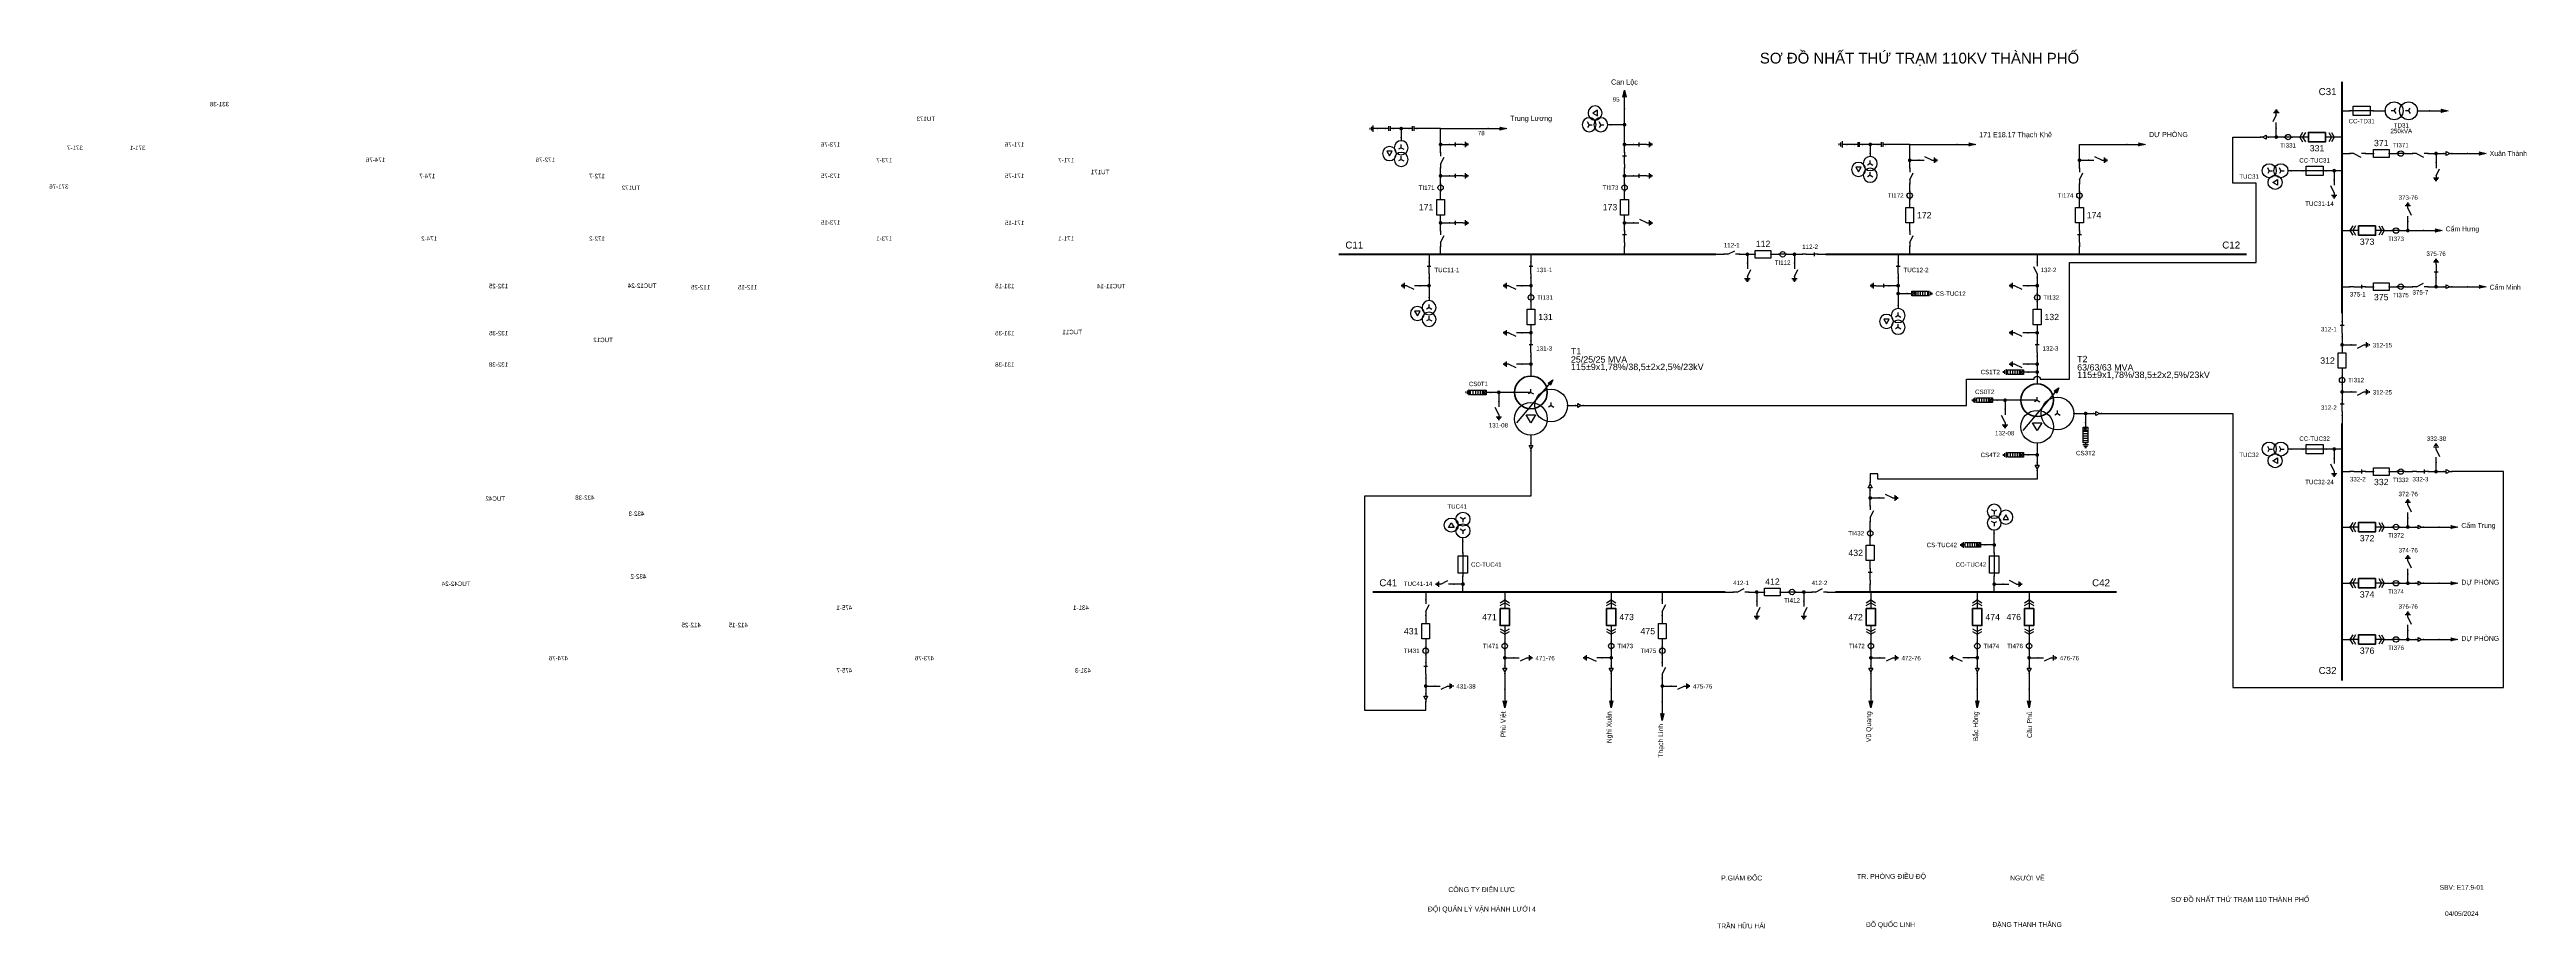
# Model space of a CAD drawing. Header units: millimetres. Extents: x -385 to 411, y 8 to 290.
import ezdxf

# ---------------------------------------------------------------- set-up
doc = ezdxf.new("R2010")
doc.units = ezdxf.units.MM
for name, color, linetype, lineweight in [('BUSBAR_110KV', 1, 'Continuous', 50), ('BUSBAR_22KV', 5, 'Continuous', 50), ('BUSBAR_35KV', 30, 'Continuous', 50), ('GROUND', 3, 'Continuous', 25), ('HV_110KV', 1, 'Continuous', 25), ('MV_22KV', 5, 'Continuous', 25), ('MV_35KV', 30, 'Continuous', 25), ('SLD_OTHER', 7, 'Continuous', 25)]:
    doc.layers.add(name, color=color, linetype=linetype, lineweight=lineweight)
doc.layers.add('SYM_PORTS', color=8, linetype='Continuous', plot=False)
doc.layers.add('TEXT', color=7, linetype='Continuous')
doc.styles.add('SLD_TEXT', font='arial.ttf')

# ---------------------------------------------------------------- blocks, each defined once
blk = doc.blocks.new('SYM_DISCONNECTOR_OPEN')
at = {"lineweight": 25}
for points in [[(0, -1.25), (-1.125, 1)], [(0, 2.5), (0, 1.25)], [(0, -1.25), (0, -2.5)]]:
    blk.add_lwpolyline(points, dxfattribs=at)
at = {"layer": 'SYM_PORTS'}
for p in [(0, 2.5), (0, -2.5)]:
    blk.add_point(p, dxfattribs=at)
blk.add_attdef('DEVICE_CODE', (1, -0.5), '', height=2)
blk = doc.blocks.new('SYM_EARTHING_SWITCH_CLOSED')
at = {"lineweight": 25}
for points in [[(-0.625, 1.25), (0.625, 1.25)], [(0, 3), (0, 1.25)], [(0, -1.25), (0, 1.5)], [(-0.875, -2), (0.875, -2)], [(-0.5625, -2.4375), (0.5625, -2.4375)], [(-0.25, -2.875), (0.25, -2.875)], [(0, -1.25), (0, -2)]]:
    blk.add_lwpolyline(points, dxfattribs=at)
at = {"layer": 'SYM_PORTS'}
blk.add_point((0, 3), dxfattribs=at)
blk.add_attdef('DEVICE_CODE', (1.875, 0), '', height=2)
blk = doc.blocks.new('SYM_CIRCUIT_BREAKER')
at = {"lineweight": 25}
blk.add_lwpolyline([(-1.25, 2.5), (1.25, 2.5), (1.25, -2.5), (-1.25, -2.5)], close=True, dxfattribs=at)
at = {"layer": 'SYM_PORTS'}
for p in [(0, 2.5), (0, -2.5)]:
    blk.add_point(p, dxfattribs=at)
blk.add_attdef('DEVICE_CODE', (2.25, -0.5), '', height=2)
at = {"flags": 1}
blk.add_attdef('RATING', (2.25, -3.5), '', height=2, dxfattribs=at)
blk = doc.blocks.new('SYM_CURRENT_TRANSFORMER')
at = {"lineweight": 25}
blk.add_lwpolyline([(0, 1.25), (0, -1.25)], dxfattribs=at)
blk.add_circle((0, 0), 0.875, dxfattribs=at)
at = {"layer": 'SYM_PORTS'}
for p in [(0, 1.25), (0, -1.25)]:
    blk.add_point(p, dxfattribs=at)
blk.add_attdef('DEVICE_CODE', (1.875, -1.75), '', height=2)
at = {"flags": 1}
blk.add_attdef('RATIO', (1.875, -4.75), '', height=2, dxfattribs=at)
blk = doc.blocks.new('SYM_COUPLING_CAPACITOR')
at = {"lineweight": 25}
for points in [[(-0.75, 0.25), (0.75, 0.25)], [(0, 1.25), (0, 0.25)], [(-0.75, -0.25), (0.75, -0.25)], [(0, -0.25), (0, -1.25)]]:
    blk.add_lwpolyline(points, dxfattribs=at)
at = {"layer": 'SYM_PORTS'}
for p in [(0, 1.25), (0, -1.25)]:
    blk.add_point(p, dxfattribs=at)
blk.add_attdef('DEVICE_CODE', (1.75, -1.75), '', height=2)
blk = doc.blocks.new('SYM_VOLTAGE_TRANSFORMER')
at = {"lineweight": 25}
for points in [[(0, 1.375), (-0.8625, 0.875)], [(0, 4.625), (0, 3.625)], [(0, 1.375), (0, 2.375)], [(0, 1.375), (0.8625, 0.875)], [(0, -2.375), (-0.8625, -2.875)], [(0, -2.375), (0, -1.375)], [(0, -2.375), (0.8625, -2.875)]]:
    blk.add_lwpolyline(points, dxfattribs=at)
blk.add_lwpolyline([(2.875, 0.25), (4.625, 0.25), (3.75, -1.25)], close=True, dxfattribs=at)
for centre in [(0, 1.375), (3.75, -0.5), (0, -2.375)]:
    blk.add_circle(centre, 2.25, dxfattribs=at)
at = {"layer": 'SYM_PORTS'}
blk.add_point((0, 4.625), dxfattribs=at)
blk.add_attdef('DEVICE_CODE', (7, 1.625), '', height=2)
at = {"flags": 1}
blk.add_attdef('RATIO', (7, -1.375), '', height=2, dxfattribs=at)
blk = doc.blocks.new('SYM_GROUND_SYMBOL')
at = {"lineweight": 25}
for points in [[(0, 1.25), (0, -0.25)], [(-1, -0.25), (1, -0.25)], [(-0.625, -0.75), (0.625, -0.75)], [(-0.25, -1.25), (0.25, -1.25)]]:
    blk.add_lwpolyline(points, dxfattribs=at)
at = {"layer": 'SYM_PORTS'}
blk.add_point((0, 1.25), dxfattribs=at)
blk = doc.blocks.new('SYM_LINE_FEEDER_ARROW')
blk.add_hatch(color=7).paths.add_polyline_path([(0, -3), (-0.5, -0.75), (0, -1.25), (0.5, -0.75)])
at = {"lineweight": 25}
blk.add_lwpolyline([(0, 3), (0, -1.25)], dxfattribs=at)
blk.add_lwpolyline([(0, -3), (-0.5, -0.75), (0, -1.25), (0.5, -0.75)], close=True, dxfattribs=at)
at = {"layer": 'SYM_PORTS'}
blk.add_point((0, 3), dxfattribs=at)
blk.add_attdef('LINE_NAME', (1.5, 0), '', height=2)
blk = doc.blocks.new('SYM_DISCONNECTOR_CLOSED')
at = {"lineweight": 25}
for points in [[(-0.625, 1.25), (0.625, 1.25)], [(0, 2.5), (0, 1.25)], [(0, -1.25), (0, 1.5)], [(0, -1.25), (0, -2.5)]]:
    blk.add_lwpolyline(points, dxfattribs=at)
at = {"layer": 'SYM_PORTS'}
for p in [(0, 2.5), (0, -2.5)]:
    blk.add_point(p, dxfattribs=at)
blk.add_attdef('DEVICE_CODE', (1.625, -0.5), '', height=2)
blk = doc.blocks.new('SYM_EARTHING_SWITCH_OPEN')
at = {"lineweight": 25}
for points in [[(0, -1.25), (-1.125, 1)], [(0, 3), (0, 1.25)], [(-0.875, -2), (0.875, -2)], [(-0.5625, -2.4375), (0.5625, -2.4375)], [(-0.25, -2.875), (0.25, -2.875)], [(0, -1.25), (0, -2)]]:
    blk.add_lwpolyline(points, dxfattribs=at)
at = {"layer": 'SYM_PORTS'}
blk.add_point((0, 3), dxfattribs=at)
blk.add_attdef('DEVICE_CODE', (1.875, 0), '', height=2)
blk = doc.blocks.new('SYM_TRANSFORMER_3W')
blk.add_hatch(color=7).paths.add_polyline_path([(3.75, 8.25), (3.0125, 6.575), (2.2375, 7.225)])
at = {"lineweight": 25}
for points in [[(3.75, 8.25), (3.0125, 6.575), (2.2375, 7.225)], [(-4.75, -3), (-1.75, -3), (-3.25, -5.5)]]:
    blk.add_lwpolyline(points, close=True, dxfattribs=at)
for points in [[(-3.25, 4.25), (-8.5, 4.25)], [(-7.75, -5.5), (3.0125, 7.35)], [(-3.25, 4.25), (-4.1125, 3.75)], [(-3.25, 4.25), (-3.25, 5.25)], [(-3.25, 4.25), (-2.3875, 3.75)], [(3.25, 0), (2.3875, -0.5)], [(3.25, 0), (3.25, 1)], [(3.25, 0), (4.1125, -0.5)]]:
    blk.add_lwpolyline(points, dxfattribs=at)
at = {"lineweight": 50}
blk.add_circle((-3.25, 4.25), 5.25, dxfattribs=at)
at = {"lineweight": 25}
for centre in [(-3.25, -4.25), (3.25, 0)]:
    blk.add_circle(centre, 5.25, dxfattribs=at)
at = {"layer": 'SYM_PORTS'}
for p in [(-3.25, 9.5), (-8.5, 4.25), (8.5, 0), (-3.25, -9.5)]:
    blk.add_point(p, dxfattribs=at)
blk.add_attdef('DEVICE_CODE', (9.5, 6.5), '', height=2)
at = {"flags": 1}
for tag, p in [('VOLTAGE_RATIO', (9.5, 0.5)), ('POWER', (9.5, 3.5))]:
    blk.add_attdef(tag, p, '', height=2, dxfattribs=at)
blk = doc.blocks.new('SYM_CABLE_TERMINATION')
at = {"lineweight": 25}
blk.add_lwpolyline([(-0.625, 0.5), (0.625, 0.5), (0, -0.625)], close=True, dxfattribs=at)
for points in [[(0, 1.25), (0, 0.5)], [(0, -0.625), (0, -1.25)]]:
    blk.add_lwpolyline(points, dxfattribs=at)
at = {"layer": 'SYM_PORTS'}
for p in [(0, 1.25), (0, -1.25)]:
    blk.add_point(p, dxfattribs=at)
blk = doc.blocks.new('SYM_SURGE_ARRESTER')
at = {"lineweight": 25}
for points in [[(-0.75, 2.5), (0.75, 2.5), (0.75, 1.25), (-0.75, 1.25)], [(-0.75, 1.25), (0.75, 1.25), (0.75, -2.5), (-0.75, -2.5)]]:
    blk.add_lwpolyline(points, close=True, dxfattribs=at)
for points in [[(-0.75, 2.5), (0.75, 1.25)], [(0.75, 2.5), (-0.75, 1.25)], [(-0.75, 0.5), (0.75, 0.5)], [(0, 4), (0, 2.5)], [(-0.875, -3.125), (0.875, -3.125)], [(-0.75, -0.25), (0.75, -0.25)], [(-0.75, -1), (0.75, -1)], [(-0.75, -1.75), (0.75, -1.75)], [(-0.5625, -3.5625), (0.5625, -3.5625)], [(-0.25, -4), (0.25, -4)], [(0, -2.5), (0, -3.125)]]:
    blk.add_lwpolyline(points, dxfattribs=at)
at = {"layer": 'SYM_PORTS'}
blk.add_point((0, 4), dxfattribs=at)
blk.add_attdef('DEVICE_CODE', (1.875, 1), '', height=2)
blk = doc.blocks.new('SYM_FUSE_DISCONNECTOR')
at = {"lineweight": 25}
blk.add_lwpolyline([(-1.5, 2.75), (1.5, 2.75), (1.5, -2.75), (-1.5, -2.75)], close=True, dxfattribs=at)
blk.add_lwpolyline([(0, 3.75), (0, -3.75)], dxfattribs=at)
at = {"layer": 'SYM_PORTS'}
for p in [(0, 3.75), (0, -3.75)]:
    blk.add_point(p, dxfattribs=at)
blk.add_attdef('DEVICE_CODE', (2.5, 0.75), '', height=2)
at = {"flags": 1}
blk.add_attdef('RATING', (2.5, -2.25), '', height=2, dxfattribs=at)
blk = doc.blocks.new('SYM_TRANSFORMER_2W')
at = {"lineweight": 25}
for points in [[(0, 2.3125), (-0.8625, 1.8125)], [(0, 2.3125), (0, 3.3125)], [(0, 2.3125), (0.8625, 1.8125)], [(0, -2.3125), (-0.8625, -2.8125)], [(0, -2.3125), (0, -1.3125)], [(0, -2.3125), (0.8625, -2.8125)]]:
    blk.add_lwpolyline(points, dxfattribs=at)
for centre in [(0, 2.3125), (0, -2.3125)]:
    blk.add_circle(centre, 2.875, dxfattribs=at)
at = {"layer": 'SYM_PORTS'}
for p in [(0, 5.1875), (0, -5.1875)]:
    blk.add_point(p, dxfattribs=at)
blk.add_attdef('DEVICE_CODE', (3.875, 2.1875), '', height=2)
at = {"flags": 1}
for tag, p in [('POWER', (3.875, -0.8125)), ('VOLTAGE_RATIO', (3.875, -3.8125))]:
    blk.add_attdef(tag, p, '', height=2, dxfattribs=at)
blk = doc.blocks.new('SYM_DRAWOUT_BREAKER')
at = {"lineweight": 25}
for points in [[(-1.5, 4.625), (0, 5.5), (1.5, 4.625)], [(-1.5, 3.75), (0, 4.625), (1.5, 3.75)], [(0, 5.5), (0, 2.75)], [(-1.5, -3.75), (0, -4.625), (1.5, -3.75)], [(-1.5, -4.625), (0, -5.5), (1.5, -4.625)], [(0, -2.75), (0, -5.5)]]:
    blk.add_lwpolyline(points, dxfattribs=at)
at = {"lineweight": 35}
blk.add_lwpolyline([(-1.5, 2.75), (1.5, 2.75), (1.5, -2.75), (-1.5, -2.75)], close=True, dxfattribs=at)
at = {"layer": 'SYM_PORTS'}
for p in [(0, 5.5), (0, -5.5)]:
    blk.add_point(p, dxfattribs=at)
blk.add_attdef('DEVICE_CODE', (2.5, 2.5), '', height=2)
at = {"flags": 1}
blk.add_attdef('RATING', (2.5, -0.5), '', height=2, dxfattribs=at)

msp = doc.modelspace()

# ---------------------------------------------------------------- hatches: boundary and pattern name
at = {"layer": 'HV_110KV'}
h = msp.add_hatch(color=7, dxfattribs=at)
edge = h.paths.add_edge_path()
edge.add_arc((49.31, 264.53), 0.6, 0, 360)
h = msp.add_hatch(color=7, dxfattribs=at)
edge = h.paths.add_edge_path()
edge.add_arc((121.07, 265.8), 0.6, 0, 360)
h = msp.add_hatch(color=7, dxfattribs=at)
edge = h.paths.add_edge_path()
edge.add_arc((61.98, 259.45), 0.6, 0, 360)
h = msp.add_hatch(color=7, dxfattribs=at)
edge = h.paths.add_edge_path()
edge.add_arc((121.07, 259.45), 0.6, 0, 360)
h = msp.add_hatch(color=7, dxfattribs=at)
edge = h.paths.add_edge_path()
edge.add_arc((200.03, 259.45), 0.6, 0, 360)
h = msp.add_hatch(color=7, dxfattribs=at)
edge = h.paths.add_edge_path()
edge.add_arc((212.7, 254.37), 0.6, 0, 360)
h = msp.add_hatch(color=7, dxfattribs=at)
edge = h.paths.add_edge_path()
edge.add_arc((267.25, 254.37), 0.6, 0, 360)
h = msp.add_hatch(color=7, dxfattribs=at)
edge = h.paths.add_edge_path()
edge.add_arc((61.98, 249.37), 0.6, 0, 360)
h = msp.add_hatch(color=7, dxfattribs=at)
edge = h.paths.add_edge_path()
edge.add_arc((121.07, 249.37), 0.6, 0, 360)
h = msp.add_hatch(color=7, dxfattribs=at)
edge = h.paths.add_edge_path()
edge.add_arc((61.98, 234.24), 0.6, 0, 360)
h = msp.add_hatch(color=7, dxfattribs=at)
edge = h.paths.add_edge_path()
edge.add_arc((121.07, 234.24), 0.6, 0, 360)
h = msp.add_hatch(color=7, dxfattribs=at)
edge = h.paths.add_edge_path()
edge.add_arc((160.54, 224.16), 0.6, 0, 360)
h = msp.add_hatch(color=7, dxfattribs=at)
edge = h.paths.add_edge_path()
edge.add_arc((175.67, 224.16), 0.6, 0, 360)
h = msp.add_hatch(color=7, dxfattribs=at)
edge = h.paths.add_edge_path()
edge.add_arc((58.26, 214.08), 0.6, 0, 360)
h = msp.add_hatch(color=7, dxfattribs=at)
edge = h.paths.add_edge_path()
edge.add_arc((91.01, 214.08), 0.6, 0, 360)
h = msp.add_hatch(color=7, dxfattribs=at)
edge = h.paths.add_edge_path()
edge.add_arc((208.98, 214.08), 0.6, 0, 360)
h = msp.add_hatch(color=7, dxfattribs=at)
edge = h.paths.add_edge_path()
edge.add_arc((208.98, 211.54), 0.6, 0, 360)
h = msp.add_hatch(color=7, dxfattribs=at)
edge = h.paths.add_edge_path()
edge.add_arc((253.66, 214.08), 0.6, 0, 360)
h = msp.add_hatch(color=7, dxfattribs=at)
edge = h.paths.add_edge_path()
edge.add_arc((91.01, 198.95), 0.6, 0, 360)
h = msp.add_hatch(color=7, dxfattribs=at)
edge = h.paths.add_edge_path()
edge.add_arc((253.66, 198.95), 0.6, 0, 360)
h = msp.add_hatch(color=7, dxfattribs=at)
edge = h.paths.add_edge_path()
edge.add_arc((91.01, 188.87), 0.6, 0, 360)
h = msp.add_hatch(color=7, dxfattribs=at)
edge = h.paths.add_edge_path()
edge.add_arc((253.66, 188.87), 0.6, 0, 360)
h = msp.add_hatch(color=7, dxfattribs=at)
edge = h.paths.add_edge_path()
edge.add_arc((253.66, 186.33), 0.6, 0, 360)
h = msp.add_hatch(color=7, dxfattribs=at)
edge = h.paths.add_edge_path()
edge.add_arc((80.68, 179.81), 0.6, 0, 360)
h = msp.add_hatch(color=7, dxfattribs=at)
edge = h.paths.add_edge_path()
edge.add_arc((243.33, 177.27), 0.6, 0, 360)
at = {"layer": 'MV_22KV'}
h = msp.add_hatch(color=7, dxfattribs=at)
edge = h.paths.add_edge_path()
edge.add_arc((253.66, 159.71), 0.6, 0, 360)
h = msp.add_hatch(color=7, dxfattribs=at)
edge = h.paths.add_edge_path()
edge.add_arc((200.01, 145.87), 0.6, 0, 360)
h = msp.add_hatch(color=7, dxfattribs=at)
edge = h.paths.add_edge_path()
edge.add_arc((239.87, 130.78), 0.6, 0, 360)
h = msp.add_hatch(color=7, dxfattribs=at)
edge = h.paths.add_edge_path()
edge.add_arc((69.17, 118.2), 0.6, 0, 360)
h = msp.add_hatch(color=7, dxfattribs=at)
edge = h.paths.add_edge_path()
edge.add_arc((163.55, 115.66), 0.6, 0, 360)
h = msp.add_hatch(color=7, dxfattribs=at)
edge = h.paths.add_edge_path()
edge.add_arc((178.68, 115.66), 0.6, 0, 360)
h = msp.add_hatch(color=7, dxfattribs=at)
edge = h.paths.add_edge_path()
edge.add_arc((239.87, 118.2), 0.6, 0, 360)
h = msp.add_hatch(color=7, dxfattribs=at)
edge = h.paths.add_edge_path()
edge.add_arc((82.61, 94.54), 0.6, 0, 360)
h = msp.add_hatch(color=7, dxfattribs=at)
edge = h.paths.add_edge_path()
edge.add_arc((116.81, 94.54), 0.6, 0, 360)
h = msp.add_hatch(color=7, dxfattribs=at)
edge = h.paths.add_edge_path()
edge.add_arc((200.22, 94.54), 0.6, 0, 360)
h = msp.add_hatch(color=7, dxfattribs=at)
edge = h.paths.add_edge_path()
edge.add_arc((234.42, 94.54), 0.6, 0, 360)
h = msp.add_hatch(color=7, dxfattribs=at)
edge = h.paths.add_edge_path()
edge.add_arc((251.05, 94.54), 0.6, 0, 360)
h = msp.add_hatch(color=7, dxfattribs=at)
edge = h.paths.add_edge_path()
edge.add_arc((57.19, 85.45), 0.6, 0, 360)
h = msp.add_hatch(color=7, dxfattribs=at)
edge = h.paths.add_edge_path()
edge.add_arc((133.22, 85.45), 0.6, 0, 360)
at = {"layer": 'MV_35KV'}
h = msp.add_hatch(color=7, dxfattribs=at)
edge = h.paths.add_edge_path()
edge.add_arc((330.49, 261.82), 0.6, 0, 360)
h = msp.add_hatch(color=7, dxfattribs=at)
edge = h.paths.add_edge_path()
edge.add_arc((381.82, 256.53), 0.6, 0, 360)
h = msp.add_hatch(color=7, dxfattribs=at)
edge = h.paths.add_edge_path()
edge.add_arc((349.08, 251.02), 0.6, 0, 360)
h = msp.add_hatch(color=7, dxfattribs=at)
edge = h.paths.add_edge_path()
edge.add_arc((372.74, 231.8), 0.6, 0, 360)
h = msp.add_hatch(color=7, dxfattribs=at)
edge = h.paths.add_edge_path()
edge.add_arc((381.82, 213.75), 0.6, 0, 360)
h = msp.add_hatch(color=7, dxfattribs=at)
edge = h.paths.add_edge_path()
edge.add_arc((351.62, 195.07), 0.6, 0, 360)
h = msp.add_hatch(color=7, dxfattribs=at)
edge = h.paths.add_edge_path()
edge.add_arc((351.62, 179.95), 0.6, 0, 360)
h = msp.add_hatch(color=7, dxfattribs=at)
edge = h.paths.add_edge_path()
edge.add_arc((269.23, 173.02), 0.6, 0, 360)
h = msp.add_hatch(color=7, dxfattribs=at)
edge = h.paths.add_edge_path()
edge.add_arc((349.08, 161.6), 0.6, 0, 360)
h = msp.add_hatch(color=7, dxfattribs=at)
edge = h.paths.add_edge_path()
edge.add_arc((381.82, 154.35), 0.6, 0, 360)
h = msp.add_hatch(color=7, dxfattribs=at)
edge = h.paths.add_edge_path()
edge.add_arc((372.74, 136.55), 0.6, 0, 360)
h = msp.add_hatch(color=7, dxfattribs=at)
edge = h.paths.add_edge_path()
edge.add_arc((372.74, 118.49), 0.6, 0, 360)
h = msp.add_hatch(color=7, dxfattribs=at)
edge = h.paths.add_edge_path()
edge.add_arc((372.74, 100.44), 0.6, 0, 360)

# ---------------------------------------------------------------- linework, layer by layer
at = {"layer": 'BUSBAR_110KV', "const_width": 0.692}
for points in [[(29.28, 224.16), (150.46, 224.16)], [(185.75, 224.16), (320.96, 224.16)]]:
    msp.add_lwpolyline(points, dxfattribs=at)
at = {"layer": 'BUSBAR_22KV', "const_width": 0.692}
for points in [[(40.19, 115.66), (153.47, 115.66)], [(188.76, 115.66), (279.15, 115.66)]]:
    msp.add_lwpolyline(points, dxfattribs=at)
at = {"layer": 'BUSBAR_35KV', "const_width": 0.692}
for points in [[(351.62, 279.66), (351.62, 205.15)], [(351.62, 169.87), (351.62, 87.17)]]:
    msp.add_lwpolyline(points, dxfattribs=at)
at = {"layer": 'GROUND'}
for points in [[(44.27, 264.53), (41.73, 264.53)], [(194.99, 259.45), (192.45, 259.45)]]:
    msp.add_lwpolyline(points, dxfattribs=at)
at = {"layer": 'HV_110KV'}
for points in [[(121.07, 265.8), (121.07, 270.88)], [(49.31, 264.53), (46.77, 264.53)], [(51.85, 264.53), (49.31, 264.53)], [(49.31, 264.53), (49.31, 261.64)], [(61.98, 264.53), (54.35, 264.53)], [(61.98, 259.45), (61.98, 264.53)], [(61.98, 264.53), (77.22, 264.53)], [(121.07, 265.8), (116.73, 265.8)], [(121.07, 259.45), (121.07, 265.8)], [(61.98, 256.91), (61.98, 259.45)], [(61.98, 259.45), (64.87, 259.45)], [(121.07, 256.91), (121.07, 259.45)], [(121.07, 259.45), (123.96, 259.45)], [(200.03, 259.45), (197.49, 259.45)], [(202.57, 259.45), (200.03, 259.45)], [(200.03, 259.45), (200.03, 256.55)], [(212.7, 259.45), (205.07, 259.45)], [(212.7, 254.37), (212.7, 259.45)], [(212.7, 259.45), (227.94, 259.45)], [(267.25, 254.37), (267.25, 259.45), (282.5, 259.45)], [(61.98, 249.37), (61.98, 251.91)], [(61.98, 246.82), (61.98, 249.37)], [(61.98, 249.37), (64.87, 249.37)], [(121.07, 249.37), (121.07, 251.91)], [(121.07, 246.82), (121.07, 249.37)], [(121.07, 249.37), (123.96, 249.37)], [(212.7, 251.82), (212.7, 254.37)], [(212.7, 254.37), (215.59, 254.37)], [(212.7, 244.28), (212.7, 246.82)], [(267.25, 251.82), (267.25, 254.37)], [(267.25, 254.37), (270.15, 254.37)], [(267.25, 244.28), (267.25, 246.82)], [(61.98, 241.78), (61.98, 244.32)], [(121.07, 241.78), (121.07, 244.32)], [(212.7, 239.24), (212.7, 241.78)], [(267.25, 239.24), (267.25, 241.78)], [(61.98, 234.24), (61.98, 236.78)], [(61.98, 231.7), (61.98, 234.24)], [(61.98, 234.24), (64.87, 234.24)], [(121.07, 234.24), (121.07, 236.78)], [(121.07, 231.7), (121.07, 234.24)], [(121.07, 234.24), (123.96, 234.24)], [(212.7, 231.7), (212.7, 234.24)], [(267.25, 231.7), (267.25, 234.24)], [(58.26, 224.16), (58.26, 221.62)], [(61.98, 224.16), (61.98, 226.7)], [(91.01, 224.16), (91.01, 221.62)], [(121.07, 224.16), (121.07, 226.7)], [(150.46, 224.16), (153, 224.16)], [(158, 224.16), (160.54, 224.16)], [(160.54, 224.16), (160.54, 221.27)], [(160.54, 224.16), (163.09, 224.16)], [(168.09, 224.16), (170.63, 224.16)], [(173.13, 224.16), (175.67, 224.16)], [(175.67, 224.16), (175.67, 221.27)], [(175.67, 224.16), (178.21, 224.16)], [(183.21, 224.16), (185.75, 224.16)], [(208.98, 224.16), (208.98, 221.62)], [(212.7, 224.16), (212.7, 226.7)], [(253.66, 224.16), (253.66, 221.62)], [(267.25, 224.16), (267.25, 226.7)], [(58.26, 216.62), (58.26, 214.08)], [(91.01, 216.62), (91.01, 214.08)], [(208.98, 216.62), (208.98, 214.08)], [(253.66, 216.62), (253.66, 214.08)], [(58.26, 214.08), (55.36, 214.08)], [(58.26, 214.08), (58.26, 210.27)], [(91.01, 214.08), (88.12, 214.08)], [(91.01, 214.08), (91.01, 211.54)], [(91.01, 209.04), (91.01, 206.5)], [(208.98, 214.08), (206.09, 214.08)], [(208.98, 214.08), (208.98, 211.54)], [(208.98, 211.54), (211.88, 211.54)], [(208.98, 211.54), (208.98, 207.73)], [(253.66, 214.08), (250.77, 214.08)], [(253.66, 214.08), (253.66, 211.54)], [(253.66, 209.04), (253.66, 206.5)], [(91.01, 201.5), (91.01, 198.95)], [(253.66, 201.5), (253.66, 198.95)], [(91.01, 198.95), (88.12, 198.95)], [(91.01, 198.95), (91.01, 196.41)], [(91.01, 191.41), (91.01, 188.87)], [(253.66, 198.95), (250.77, 198.95)], [(253.66, 198.95), (253.66, 196.41)], [(253.66, 191.41), (253.66, 188.87)], [(91.01, 188.87), (88.12, 188.87)], [(91.01, 188.87), (91.01, 185.06)], [(253.66, 188.87), (250.77, 188.87)], [(253.66, 186.33), (250.77, 186.33)], [(253.66, 188.87), (253.66, 186.33)], [(253.66, 186.33), (253.66, 182.52)], [(80.68, 179.81), (78.14, 179.81)], [(85.76, 179.81), (80.68, 179.81)], [(80.68, 179.81), (80.68, 176.92)], [(243.33, 177.27), (240.79, 177.27)], [(248.41, 177.27), (243.33, 177.27)], [(243.33, 177.27), (243.33, 174.38)]]:
    msp.add_lwpolyline(points, dxfattribs=at)
at = {"layer": 'MV_22KV'}
for points in [[(91.01, 161.02), (91.01, 158.32), (91.01, 146.5), (37.5, 146.5), (37.5, 77.71), (57.19, 77.71), (57.19, 80.41)], [(91.01, 166.06), (91.01, 163.52)], [(253.66, 159.71), (250.77, 159.71)], [(253.66, 163.52), (253.66, 159.71)], [(253.66, 159.71), (253.66, 157.17)], [(253.66, 154.67), (253.66, 151.97), (202.5, 151.97), (202.5, 153.61), (200.01, 153.61), (200.01, 150.91)], [(200.01, 145.87), (200.01, 148.41)], [(200.01, 143.32), (200.01, 145.87)], [(200.01, 145.87), (202.9, 145.87)], [(200.01, 135.78), (200.01, 138.32)], [(69.17, 128.24), (69.17, 132.05)], [(200.01, 130.74), (200.01, 133.28)], [(239.87, 130.78), (236.97, 130.78)], [(239.87, 130.78), (239.87, 134.59)], [(239.87, 128.24), (239.87, 130.78)], [(69.17, 118.2), (69.17, 120.74)], [(200.01, 123.2), (200.01, 125.74)], [(239.87, 118.2), (239.87, 120.74)], [(57.19, 115.66), (57.19, 113.12)], [(69.17, 118.2), (66.28, 118.2)], [(69.17, 115.66), (69.17, 118.2)], [(82.61, 115.66), (82.61, 113.12)], [(116.81, 115.66), (116.81, 113.12)], [(133.22, 115.66), (133.22, 113.12)], [(153.47, 115.66), (156.01, 115.66)], [(161.01, 115.66), (163.55, 115.66)], [(163.55, 115.66), (163.55, 112.77)], [(163.55, 115.66), (166.1, 115.66)], [(171.1, 115.66), (173.64, 115.66)], [(176.14, 115.66), (178.68, 115.66)], [(178.68, 115.66), (178.68, 112.77)], [(178.68, 115.66), (181.22, 115.66)], [(186.22, 115.66), (188.76, 115.66)], [(200.01, 115.66), (200.01, 118.2)], [(200.22, 115.66), (200.22, 113.12)], [(234.42, 115.66), (234.42, 113.12)], [(239.87, 115.66), (239.87, 118.2)], [(239.87, 118.2), (242.76, 118.2)], [(251.05, 115.66), (251.05, 113.12)], [(57.19, 108.12), (57.19, 105.58)], [(133.22, 108.12), (133.22, 105.58)], [(57.19, 100.58), (57.19, 98.04)], [(57.19, 95.54), (57.19, 93)], [(82.61, 102.12), (82.61, 99.58)], [(82.61, 97.08), (82.61, 94.54)], [(116.81, 102.12), (116.81, 99.58)], [(116.81, 97.08), (116.81, 94.54)], [(133.22, 100.58), (133.22, 98.04)], [(133.22, 95.54), (133.22, 93)], [(200.22, 102.12), (200.22, 99.58)], [(200.22, 97.08), (200.22, 94.54)], [(234.42, 102.12), (234.42, 99.58)], [(234.42, 97.08), (234.42, 94.54)], [(251.05, 102.12), (251.05, 99.58)], [(251.05, 97.08), (251.05, 94.54)], [(57.19, 88), (57.19, 85.45)], [(82.61, 94.54), (85.5, 94.54)], [(82.61, 94.54), (82.61, 92)], [(82.61, 89.5), (82.61, 84.41)], [(116.81, 94.54), (113.91, 94.54)], [(116.81, 94.54), (116.81, 92)], [(116.81, 89.5), (116.81, 84.41)], [(133.22, 88), (133.22, 85.45)], [(200.22, 94.54), (203.12, 94.54)], [(200.22, 94.54), (200.22, 92)], [(200.22, 89.5), (200.22, 84.41)], [(234.42, 94.54), (231.53, 94.54)], [(234.42, 94.54), (234.42, 92)], [(234.42, 89.5), (234.42, 84.41)], [(251.05, 94.54), (253.95, 94.54)], [(251.05, 94.54), (251.05, 92)], [(251.05, 89.5), (251.05, 84.41)], [(57.19, 85.45), (60.09, 85.45)], [(57.19, 85.45), (57.19, 82.91)], [(133.22, 85.45), (136.11, 85.45)], [(133.22, 85.45), (133.22, 80.37)]]:
    msp.add_lwpolyline(points, dxfattribs=at)
at = {"layer": 'MV_35KV'}
for points in [[(330.49, 261.82), (330.49, 264.71)], [(351.62, 270.26), (354.16, 270.26)], [(361.66, 270.26), (365.47, 270.26)], [(330.49, 261.82), (327.95, 261.82)], [(333.04, 261.82), (330.49, 261.82)], [(338.08, 261.82), (335.54, 261.82)], [(351.62, 261.82), (349.08, 261.82)], [(351.62, 256.53), (354.16, 256.53)], [(359.16, 256.53), (361.7, 256.53)], [(366.7, 256.53), (369.24, 256.53)], [(371.74, 256.53), (374.28, 256.53)], [(379.28, 256.53), (381.82, 256.53)], [(381.82, 256.53), (381.82, 253.63)], [(381.82, 256.53), (384.36, 256.53)], [(386.86, 256.53), (391.95, 256.53)], [(339.04, 251.02), (335.22, 251.02)], [(349.08, 251.02), (346.54, 251.02)], [(351.62, 251.02), (349.08, 251.02)], [(349.08, 251.02), (349.08, 248.12)], [(351.62, 231.8), (354.16, 231.8)], [(365.16, 231.8), (367.7, 231.8)], [(370.2, 231.8), (372.74, 231.8)], [(372.74, 231.8), (372.74, 234.7)], [(372.74, 231.8), (377.82, 231.8)], [(381.82, 213.75), (381.82, 216.64)], [(351.62, 213.75), (354.16, 213.75)], [(359.16, 213.75), (361.7, 213.75)], [(366.7, 213.75), (369.24, 213.75)], [(371.74, 213.75), (374.28, 213.75)], [(379.28, 213.75), (381.82, 213.75)], [(381.82, 213.75), (384.36, 213.75)], [(386.86, 213.75), (391.95, 213.75)], [(351.62, 205.15), (351.62, 202.61)], [(351.62, 197.61), (351.62, 195.07)], [(351.62, 195.07), (354.51, 195.07)], [(351.62, 195.07), (351.62, 192.53)], [(351.62, 187.53), (351.62, 184.99)], [(102.76, 175.56), (105.3, 175.56)], [(351.62, 182.49), (351.62, 179.95)], [(351.62, 179.95), (354.51, 179.95)], [(351.62, 179.95), (351.62, 177.41)], [(265.41, 173.02), (269.23, 173.02)], [(269.23, 173.02), (269.23, 170.13)], [(269.23, 173.02), (271.77, 173.02)], [(274.27, 173.02), (276.97, 173.02), (316.5, 173.02), (316.5, 85), (403.5, 85), (403.5, 154.35), (389.56, 154.35), (386.86, 154.35)], [(351.62, 172.41), (351.62, 169.87)], [(339.04, 161.6), (335.22, 161.6)], [(349.08, 161.6), (346.54, 161.6)], [(351.62, 161.6), (349.08, 161.6)], [(349.08, 161.6), (349.08, 158.71)], [(351.62, 154.35), (354.16, 154.35)], [(359.16, 154.35), (361.7, 154.35)], [(366.7, 154.35), (369.24, 154.35)], [(371.74, 154.35), (374.28, 154.35)], [(379.28, 154.35), (381.82, 154.35)], [(381.82, 154.35), (381.82, 157.25)], [(381.82, 154.35), (384.36, 154.35)], [(351.62, 136.55), (354.16, 136.55)], [(365.16, 136.55), (367.7, 136.55)], [(370.2, 136.55), (372.74, 136.55)], [(372.74, 136.55), (372.74, 139.44)], [(372.74, 136.55), (375.28, 136.55)], [(377.78, 136.55), (382.86, 136.55)], [(372.74, 118.49), (372.74, 121.39)], [(351.62, 118.49), (354.16, 118.49)], [(365.16, 118.49), (367.7, 118.49)], [(370.2, 118.49), (372.74, 118.49)], [(372.74, 118.49), (375.28, 118.49)], [(377.78, 118.49), (382.86, 118.49)], [(351.62, 100.44), (354.16, 100.44)], [(365.16, 100.44), (367.7, 100.44)], [(370.2, 100.44), (372.74, 100.44)], [(372.74, 100.44), (372.74, 103.33)], [(372.74, 100.44), (375.28, 100.44)], [(377.78, 100.44), (382.86, 100.44)]]:
    msp.add_lwpolyline(points, dxfattribs=at)
msp.add_lwpolyline([(107.8, 175.56), (110.5, 175.56), (231, 175.56), (231, 184), (252.66, 184, -1), (254.66, 184), (264, 184), (264, 221.5), (324, 221.5), (324, 247), (316.5, 247), (316.5, 261.82), (322.75, 261.82), (325.45, 261.82)], format="xyb", dxfattribs=at)
at = {"layer": 'SLD_OTHER'}
msp.add_lwpolyline([(375.85, 270.26), (379.66, 270.26)], dxfattribs=at)

# ---------------------------------------------------------------- block references
at = {"layer": 'GROUND', "rotation": 270}
for p in [(40.48, 264.53), (191.2, 259.45)]:
    msp.add_blockref('SYM_GROUND_SYMBOL', p, dxfattribs=at)
at = {"layer": 'HV_110KV'}
ref = msp.add_blockref('SYM_VOLTAGE_TRANSFORMER', (112.1, 265.8), dxfattribs=dict(at, xscale=-1, rotation=270))
ref.add_attrib('DEVICE_CODE', 'TU173', (100.42, 266.97), dxfattribs={"layer": 'TEXT', "extrusion": (0, 0, -1), "height": 1.424, "style": 'SLD_TEXT'})
for name, p, rotation in [('SYM_LINE_FEEDER_ARROW', (121.07, 273.88), 180), ('SYM_COUPLING_CAPACITOR', (45.52, 264.53), 270), ('SYM_COUPLING_CAPACITOR', (53.1, 264.53), 270), ('SYM_LINE_FEEDER_ARROW', (80.22, 264.53), 90), ('SYM_COUPLING_CAPACITOR', (196.24, 259.45), 270), ('SYM_COUPLING_CAPACITOR', (203.82, 259.45), 270), ('SYM_LINE_FEEDER_ARROW', (230.94, 259.45), 90), ('SYM_LINE_FEEDER_ARROW', (285.5, 259.45), 90)]:
    msp.add_blockref(name, p, dxfattribs=dict(at, rotation=rotation))
ref = msp.add_blockref('SYM_EARTHING_SWITCH_OPEN', (273.15, 254.37), dxfattribs=dict(at, xscale=-1, rotation=90))
ref.add_attrib('DEVICE_CODE', '174-76', (277.11, 253.79), dxfattribs={"layer": 'TEXT', "extrusion": (0, 0, -1), "height": 1.424, "style": 'SLD_TEXT'})
ref = msp.add_blockref('SYM_EARTHING_SWITCH_OPEN', (218.59, 254.37), dxfattribs=dict(at, xscale=-1, rotation=90))
ref.add_attrib('DEVICE_CODE', '172-76', (222.56, 253.79), dxfattribs={"layer": 'TEXT', "extrusion": (0, 0, -1), "height": 1.424, "style": 'SLD_TEXT'})
ref = msp.add_blockref('SYM_VOLTAGE_TRANSFORMER', (200.03, 251.93), dxfattribs=dict(at, xscale=-1))
ref.add_attrib('DEVICE_CODE', 'TU172', (195.17, 244.78), dxfattribs={"layer": 'TEXT', "extrusion": (0, 0, -1), "height": 1.424, "style": 'SLD_TEXT'})
ref = msp.add_blockref('SYM_EARTHING_SWITCH_CLOSED', (126.96, 259.45), dxfattribs=dict(at, xscale=-1, rotation=90))
ref.add_attrib('DEVICE_CODE', '173-76', (130.93, 258.74), dxfattribs={"layer": 'TEXT', "extrusion": (0, 0, -1), "height": 1.424, "style": 'SLD_TEXT'})
ref = msp.add_blockref('SYM_DISCONNECTOR_CLOSED', (121.07, 254.41), dxfattribs=dict(at, xscale=-1))
ref.add_attrib('DEVICE_CODE', '173-7', (114.27, 253.7), dxfattribs={"layer": 'TEXT', "extrusion": (0, 0, -1), "height": 1.424, "style": 'SLD_TEXT'})
ref = msp.add_blockref('SYM_EARTHING_SWITCH_CLOSED', (67.87, 259.45), dxfattribs=dict(at, xscale=-1, rotation=90))
ref.add_attrib('DEVICE_CODE', '171-76', (71.83, 258.74), dxfattribs={"layer": 'TEXT', "extrusion": (0, 0, -1), "height": 1.424, "style": 'SLD_TEXT'})
ref = msp.add_blockref('SYM_DISCONNECTOR_OPEN', (61.98, 254.41), dxfattribs=dict(at, xscale=-1))
ref.add_attrib('DEVICE_CODE', '171-7', (55.8, 253.69), dxfattribs={"layer": 'TEXT', "extrusion": (0, 0, -1), "height": 1.424, "style": 'SLD_TEXT'})
ref = msp.add_blockref('SYM_VOLTAGE_TRANSFORMER', (49.31, 257.01), dxfattribs=dict(at, xscale=-1))
ref.add_attrib('DEVICE_CODE', 'TU171', (44.45, 249.87), dxfattribs={"layer": 'TEXT', "extrusion": (0, 0, -1), "height": 1.424, "style": 'SLD_TEXT'})
ref = msp.add_blockref('SYM_DISCONNECTOR_OPEN', (267.25, 249.32), dxfattribs=dict(at, xscale=-1))
ref.add_attrib('DEVICE_CODE', '174-7', (261.08, 248.61), dxfattribs={"layer": 'TEXT', "extrusion": (0, 0, -1), "height": 1.424, "style": 'SLD_TEXT'})
ref = msp.add_blockref('SYM_DISCONNECTOR_OPEN', (212.7, 249.32), dxfattribs=dict(at, xscale=-1))
ref.add_attrib('DEVICE_CODE', '172-7', (206.52, 248.61), dxfattribs={"layer": 'TEXT', "extrusion": (0, 0, -1), "height": 1.424, "style": 'SLD_TEXT'})
ref = msp.add_blockref('SYM_EARTHING_SWITCH_CLOSED', (126.96, 249.37), dxfattribs=dict(at, xscale=-1, rotation=90))
ref.add_attrib('DEVICE_CODE', '173-75', (130.93, 248.66), dxfattribs={"layer": 'TEXT', "extrusion": (0, 0, -1), "height": 1.424, "style": 'SLD_TEXT'})
ref = msp.add_blockref('SYM_EARTHING_SWITCH_CLOSED', (67.87, 249.37), dxfattribs=dict(at, xscale=-1, rotation=90))
ref.add_attrib('DEVICE_CODE', '171-75', (71.83, 248.66), dxfattribs={"layer": 'TEXT', "extrusion": (0, 0, -1), "height": 1.424, "style": 'SLD_TEXT'})
ref = msp.add_blockref('SYM_CURRENT_TRANSFORMER', (61.98, 245.57), dxfattribs=at)
ref.add_attrib('DEVICE_CODE', 'TI171', (54.93, 244.86), dxfattribs={"layer": 'TEXT', "height": 1.424, "style": 'SLD_TEXT'})
ref = msp.add_blockref('SYM_CURRENT_TRANSFORMER', (121.07, 245.57), dxfattribs=at)
ref.add_attrib('DEVICE_CODE', 'TI173', (114.02, 244.87), dxfattribs={"layer": 'TEXT', "height": 1.424, "style": 'SLD_TEXT'})
ref = msp.add_blockref('SYM_CIRCUIT_BREAKER', (61.98, 239.28), dxfattribs=at)
ref.add_attrib('DEVICE_CODE', '171', (54.96, 238.28), dxfattribs={"layer": 'TEXT', "height": 2.008, "style": 'SLD_TEXT'})
ref = msp.add_blockref('SYM_CIRCUIT_BREAKER', (121.07, 239.28), dxfattribs=at)
ref.add_attrib('DEVICE_CODE', '173', (114.05, 238.29), dxfattribs={"layer": 'TEXT', "height": 2.01, "style": 'SLD_TEXT'})
ref = msp.add_blockref('SYM_CURRENT_TRANSFORMER', (212.7, 243.03), dxfattribs=at)
ref.add_attrib('DEVICE_CODE', 'TI172', (205.65, 242.32), dxfattribs={"layer": 'TEXT', "height": 1.424, "style": 'SLD_TEXT'})
ref = msp.add_blockref('SYM_CIRCUIT_BREAKER', (212.7, 236.74), dxfattribs=at)
ref.add_attrib('DEVICE_CODE', '172', (215.04, 235.73), dxfattribs={"layer": 'TEXT', "height": 2.008, "style": 'SLD_TEXT'})
ref = msp.add_blockref('SYM_CURRENT_TRANSFORMER', (267.25, 243.03), dxfattribs=at)
ref.add_attrib('DEVICE_CODE', 'TI174', (260.2, 242.32), dxfattribs={"layer": 'TEXT', "height": 1.424, "style": 'SLD_TEXT'})
ref = msp.add_blockref('SYM_CIRCUIT_BREAKER', (267.25, 236.74), dxfattribs=at)
ref.add_attrib('DEVICE_CODE', '174', (269.59, 235.73), dxfattribs={"layer": 'TEXT', "height": 2.008, "style": 'SLD_TEXT'})
ref = msp.add_blockref('SYM_DISCONNECTOR_CLOSED', (267.25, 229.2), dxfattribs=dict(at, xscale=-1))
ref.add_attrib('DEVICE_CODE', '174-2', (260.45, 228.49), dxfattribs={"layer": 'TEXT', "extrusion": (0, 0, -1), "height": 1.424, "style": 'SLD_TEXT'})
ref = msp.add_blockref('SYM_DISCONNECTOR_OPEN', (212.7, 229.2), dxfattribs=dict(at, xscale=-1))
ref.add_attrib('DEVICE_CODE', '172-2', (206.52, 228.49), dxfattribs={"layer": 'TEXT', "extrusion": (0, 0, -1), "height": 1.424, "style": 'SLD_TEXT'})
ref = msp.add_blockref('SYM_EARTHING_SWITCH_OPEN', (126.96, 234.24), dxfattribs=dict(at, xscale=-1, rotation=90))
ref.add_attrib('DEVICE_CODE', '173-15', (130.93, 233.66), dxfattribs={"layer": 'TEXT', "extrusion": (0, 0, -1), "height": 1.424, "style": 'SLD_TEXT'})
ref = msp.add_blockref('SYM_DISCONNECTOR_CLOSED', (121.07, 229.2), dxfattribs=dict(at, xscale=-1))
ref.add_attrib('DEVICE_CODE', '173-1', (114.27, 228.5), dxfattribs={"layer": 'TEXT', "extrusion": (0, 0, -1), "height": 1.424, "style": 'SLD_TEXT'})
ref = msp.add_blockref('SYM_EARTHING_SWITCH_CLOSED', (67.87, 234.24), dxfattribs=dict(at, xscale=-1, rotation=90))
ref.add_attrib('DEVICE_CODE', '171-15', (71.83, 233.54), dxfattribs={"layer": 'TEXT', "extrusion": (0, 0, -1), "height": 1.424, "style": 'SLD_TEXT'})
ref = msp.add_blockref('SYM_DISCONNECTOR_OPEN', (61.98, 229.2), dxfattribs=dict(at, xscale=-1))
ref.add_attrib('DEVICE_CODE', '171-1', (55.8, 228.49), dxfattribs={"layer": 'TEXT', "extrusion": (0, 0, -1), "height": 1.424, "style": 'SLD_TEXT'})
ref = msp.add_blockref('SYM_DISCONNECTOR_OPEN', (155.5, 224.16), dxfattribs=dict(at, rotation=270))
ref.add_attrib('DEVICE_CODE', '112-1', (152.96, 226.37), dxfattribs={"layer": 'TEXT', "height": 1.424, "style": 'SLD_TEXT'})
ref = msp.add_blockref('SYM_CIRCUIT_BREAKER', (165.59, 224.16), dxfattribs=dict(at, rotation=270))
ref.add_attrib('DEVICE_CODE', '112', (163.25, 226.5), dxfattribs={"layer": 'TEXT', "height": 2.008, "style": 'SLD_TEXT'})
ref = msp.add_blockref('SYM_CURRENT_TRANSFORMER', (171.88, 224.16), dxfattribs=dict(at, rotation=270))
ref.add_attrib('DEVICE_CODE', 'TI112', (169.33, 220.77), dxfattribs={"layer": 'TEXT', "height": 1.424, "style": 'SLD_TEXT'})
ref = msp.add_blockref('SYM_DISCONNECTOR_CLOSED', (180.71, 224.16), dxfattribs=dict(at, rotation=270))
ref.add_attrib('DEVICE_CODE', '112-2', (178.17, 225.87), dxfattribs={"layer": 'TEXT', "height": 1.424, "style": 'SLD_TEXT'})
ref = msp.add_blockref('SYM_EARTHING_SWITCH_OPEN', (247.77, 214.08), dxfattribs=dict(at, xscale=-1, rotation=270))
ref.add_attrib('DEVICE_CODE', '132-25', (237.61, 213.25), dxfattribs={"layer": 'TEXT', "extrusion": (0, 0, -1), "height": 1.424, "style": 'SLD_TEXT'})
ref = msp.add_blockref('SYM_EARTHING_SWITCH_CLOSED', (203.09, 214.08), dxfattribs=dict(at, xscale=-1, rotation=270))
ref.add_attrib('DEVICE_CODE', 'TUC12-24', (189.95, 213.37), dxfattribs={"layer": 'TEXT', "extrusion": (0, 0, -1), "height": 1.424, "style": 'SLD_TEXT'})
ref = msp.add_blockref('SYM_EARTHING_SWITCH_OPEN', (175.67, 218.27), dxfattribs=dict(at, xscale=-1))
ref.add_attrib('DEVICE_CODE', '112-25', (172.7, 212.87), dxfattribs={"layer": 'TEXT', "extrusion": (0, 0, -1), "height": 1.424, "style": 'SLD_TEXT'})
ref = msp.add_blockref('SYM_EARTHING_SWITCH_OPEN', (160.54, 218.27), dxfattribs=dict(at, xscale=-1))
ref.add_attrib('DEVICE_CODE', '112-15', (157.57, 212.87), dxfattribs={"layer": 'TEXT', "extrusion": (0, 0, -1), "height": 1.424, "style": 'SLD_TEXT'})
ref = msp.add_blockref('SYM_EARTHING_SWITCH_OPEN', (85.12, 214.08), dxfattribs=dict(at, xscale=-1, rotation=270))
ref.add_attrib('DEVICE_CODE', '131-15', (74.96, 213.25), dxfattribs={"layer": 'TEXT', "extrusion": (0, 0, -1), "height": 1.424, "style": 'SLD_TEXT'})
ref = msp.add_blockref('SYM_EARTHING_SWITCH_OPEN', (52.36, 214.08), dxfattribs=dict(at, xscale=-1, rotation=270))
ref.add_attrib('DEVICE_CODE', 'TUC11-14', (39.23, 213.24), dxfattribs={"layer": 'TEXT', "extrusion": (0, 0, -1), "height": 1.424, "style": 'SLD_TEXT'})
ref = msp.add_blockref('SYM_DISCONNECTOR_CLOSED', (58.26, 219.12), dxfattribs=at)
ref.add_attrib('DEVICE_CODE', 'TUC11-1', (59.97, 218.41), dxfattribs={"layer": 'TEXT', "height": 1.424, "style": 'SLD_TEXT'})
ref = msp.add_blockref('SYM_DISCONNECTOR_CLOSED', (91.01, 219.12), dxfattribs=at)
ref.add_attrib('DEVICE_CODE', '131-1', (92.73, 218.42), dxfattribs={"layer": 'TEXT', "height": 1.424, "style": 'SLD_TEXT'})
ref = msp.add_blockref('SYM_DISCONNECTOR_CLOSED', (208.98, 219.12), dxfattribs=at)
ref.add_attrib('DEVICE_CODE', 'TUC12-2', (210.7, 218.41), dxfattribs={"layer": 'TEXT', "height": 1.424, "style": 'SLD_TEXT'})
ref = msp.add_blockref('SYM_DISCONNECTOR_OPEN', (253.66, 219.12), dxfattribs=at)
ref.add_attrib('DEVICE_CODE', '132-2', (254.75, 218.42), dxfattribs={"layer": 'TEXT', "height": 1.424, "style": 'SLD_TEXT'})
ref = msp.add_blockref('SYM_VOLTAGE_TRANSFORMER', (208.98, 203.1), dxfattribs=dict(at, xscale=-1))
ref.add_attrib('DEVICE_CODE', 'TUC12', (203.96, 195.94), dxfattribs={"layer": 'TEXT', "extrusion": (0, 0, -1), "height": 1.424, "style": 'SLD_TEXT'})
ref = msp.add_blockref('SYM_VOLTAGE_TRANSFORMER', (58.26, 205.64), dxfattribs=dict(at, xscale=-1))
ref.add_attrib('DEVICE_CODE', 'TUC11', (53.23, 198.48), dxfattribs={"layer": 'TEXT', "extrusion": (0, 0, -1), "height": 1.424, "style": 'SLD_TEXT'})
ref = msp.add_blockref('SYM_CURRENT_TRANSFORMER', (91.01, 210.29), dxfattribs=at)
ref.add_attrib('DEVICE_CODE', 'TI131', (92.98, 209.58), dxfattribs={"layer": 'TEXT', "height": 1.424, "style": 'SLD_TEXT'})
ref = msp.add_blockref('SYM_SURGE_ARRESTER', (215.88, 211.54), dxfattribs=dict(at, rotation=90))
ref.add_attrib('DEVICE_CODE', 'CS-TUC12', (220.97, 210.82), dxfattribs={"layer": 'TEXT', "height": 1.424, "style": 'SLD_TEXT'})
ref = msp.add_blockref('SYM_CURRENT_TRANSFORMER', (253.66, 210.29), dxfattribs=at)
ref.add_attrib('DEVICE_CODE', 'TI132', (255.63, 209.58), dxfattribs={"layer": 'TEXT', "height": 1.424, "style": 'SLD_TEXT'})
ref = msp.add_blockref('SYM_EARTHING_SWITCH_OPEN', (247.77, 198.95), dxfattribs=dict(at, xscale=-1, rotation=270))
ref.add_attrib('DEVICE_CODE', '132-35', (237.61, 198.13), dxfattribs={"layer": 'TEXT', "extrusion": (0, 0, -1), "height": 1.424, "style": 'SLD_TEXT'})
ref = msp.add_blockref('SYM_EARTHING_SWITCH_OPEN', (85.12, 198.95), dxfattribs=dict(at, xscale=-1, rotation=270))
ref.add_attrib('DEVICE_CODE', '131-35', (74.96, 198.13), dxfattribs={"layer": 'TEXT', "extrusion": (0, 0, -1), "height": 1.424, "style": 'SLD_TEXT'})
ref = msp.add_blockref('SYM_CIRCUIT_BREAKER', (91.01, 204), dxfattribs=at)
ref.add_attrib('DEVICE_CODE', '131', (93.35, 203.01), dxfattribs={"layer": 'TEXT', "height": 2.01, "style": 'SLD_TEXT'})
ref = msp.add_blockref('SYM_CIRCUIT_BREAKER', (253.66, 204), dxfattribs=at)
ref.add_attrib('DEVICE_CODE', '132', (256, 203.01), dxfattribs={"layer": 'TEXT', "height": 2.01, "style": 'SLD_TEXT'})
ref = msp.add_blockref('SYM_TRANSFORMER_3W', (94.26, 175.56), dxfattribs=at)
ref.add_attrib('DEVICE_CODE', 'T1', (103.85, 192.04), dxfattribs={"layer": 'TEXT', "height": 2.034, "style": 'SLD_TEXT'})
ref = msp.add_blockref('SYM_DISCONNECTOR_CLOSED', (91.01, 193.91), dxfattribs=at)
ref.add_attrib('DEVICE_CODE', '131-3', (92.73, 193.21), dxfattribs={"layer": 'TEXT', "height": 1.424, "style": 'SLD_TEXT'})
ref = msp.add_blockref('SYM_TRANSFORMER_3W', (256.91, 173.02), dxfattribs=at)
ref.add_attrib('DEVICE_CODE', 'T2', (266.5, 189.5), dxfattribs={"layer": 'TEXT', "height": 2.034, "style": 'SLD_TEXT'})
ref = msp.add_blockref('SYM_DISCONNECTOR_CLOSED', (253.66, 193.91), dxfattribs=at)
ref.add_attrib('DEVICE_CODE', '132-3', (255.38, 193.21), dxfattribs={"layer": 'TEXT', "height": 1.424, "style": 'SLD_TEXT'})
ref = msp.add_blockref('SYM_EARTHING_SWITCH_OPEN', (247.77, 188.87), dxfattribs=dict(at, xscale=-1, rotation=270))
ref.add_attrib('DEVICE_CODE', '132-38', (237.61, 188.04), dxfattribs={"layer": 'TEXT', "extrusion": (0, 0, -1), "height": 1.424, "style": 'SLD_TEXT'})
ref = msp.add_blockref('SYM_EARTHING_SWITCH_OPEN', (85.12, 188.87), dxfattribs=dict(at, xscale=-1, rotation=270))
ref.add_attrib('DEVICE_CODE', '131-38', (74.96, 188.04), dxfattribs={"layer": 'TEXT', "extrusion": (0, 0, -1), "height": 1.424, "style": 'SLD_TEXT'})
ref = msp.add_blockref('SYM_SURGE_ARRESTER', (74.14, 179.81), dxfattribs=dict(at, rotation=270))
ref.add_attrib('DEVICE_CODE', 'CS0T1', (71.04, 181.8), dxfattribs={"layer": 'TEXT', "height": 1.424, "style": 'SLD_TEXT'})
ref = msp.add_blockref('SYM_SURGE_ARRESTER', (246.77, 186.33), dxfattribs=dict(at, rotation=270))
ref.add_attrib('DEVICE_CODE', 'CS1T2', (235.49, 185.62), dxfattribs={"layer": 'TEXT', "height": 1.424, "style": 'SLD_TEXT'})
ref = msp.add_blockref('SYM_EARTHING_SWITCH_OPEN', (80.68, 173.92), dxfattribs=at)
ref.add_attrib('DEVICE_CODE', '131-08', (77.46, 168.52), dxfattribs={"layer": 'TEXT', "height": 1.424, "style": 'SLD_TEXT'})
ref = msp.add_blockref('SYM_SURGE_ARRESTER', (236.79, 177.27), dxfattribs=dict(at, rotation=270))
ref.add_attrib('DEVICE_CODE', 'CS0T2', (233.7, 179.26), dxfattribs={"layer": 'TEXT', "height": 1.424, "style": 'SLD_TEXT'})
ref = msp.add_blockref('SYM_EARTHING_SWITCH_OPEN', (243.33, 171.38), dxfattribs=at)
ref.add_attrib('DEVICE_CODE', '132-08', (240.11, 165.98), dxfattribs={"layer": 'TEXT', "height": 1.424, "style": 'SLD_TEXT'})
at = {"layer": 'MV_22KV'}
for name, p in [('SYM_CABLE_TERMINATION', (91.01, 162.27)), ('SYM_CABLE_TERMINATION', (253.66, 155.92)), ('SYM_CABLE_TERMINATION', (82.61, 90.75)), ('SYM_CABLE_TERMINATION', (116.81, 90.75)), ('SYM_CABLE_TERMINATION', (200.22, 90.75)), ('SYM_CABLE_TERMINATION', (234.42, 90.75)), ('SYM_CABLE_TERMINATION', (251.05, 90.75)), ('SYM_CABLE_TERMINATION', (57.19, 81.66)), ('SYM_LINE_FEEDER_ARROW', (82.61, 81.41)), ('SYM_LINE_FEEDER_ARROW', (116.81, 81.41)), ('SYM_LINE_FEEDER_ARROW', (133.22, 77.37)), ('SYM_LINE_FEEDER_ARROW', (200.22, 81.41)), ('SYM_LINE_FEEDER_ARROW', (234.42, 81.41)), ('SYM_LINE_FEEDER_ARROW', (251.05, 81.41))]:
    msp.add_blockref(name, p, dxfattribs=at)
ref = msp.add_blockref('SYM_SURGE_ARRESTER', (246.77, 159.71), dxfattribs=dict(at, rotation=270))
ref.add_attrib('DEVICE_CODE', 'CS4T2', (235.49, 159), dxfattribs={"layer": 'TEXT', "height": 1.424, "style": 'SLD_TEXT'})
ref = msp.add_blockref('SYM_VOLTAGE_TRANSFORMER', (239.87, 139.22), dxfattribs=dict(at, xscale=-1, rotation=180))
ref.add_attrib('DEVICE_CODE', 'TUC42', (238.59, 144.96), dxfattribs={"layer": 'TEXT', "extrusion": (0, 0, -1), "height": 1.424, "style": 'SLD_TEXT'})
ref = msp.add_blockref('SYM_EARTHING_SWITCH_OPEN', (205.9, 145.87), dxfattribs=dict(at, xscale=-1, rotation=90))
ref.add_attrib('DEVICE_CODE', '432-38', (209.87, 145.29), dxfattribs={"layer": 'TEXT', "extrusion": (0, 0, -1), "height": 1.424, "style": 'SLD_TEXT'})
ref = msp.add_blockref('SYM_DISCONNECTOR_OPEN', (200.01, 140.82), dxfattribs=dict(at, xscale=-1))
ref.add_attrib('DEVICE_CODE', '432-3', (193.84, 140.12), dxfattribs={"layer": 'TEXT', "extrusion": (0, 0, -1), "height": 1.424, "style": 'SLD_TEXT'})
ref = msp.add_blockref('SYM_VOLTAGE_TRANSFORMER', (69.17, 136.68), dxfattribs=dict(at, rotation=180))
ref.add_attrib('DEVICE_CODE', 'TUC41', (64.15, 142.42), dxfattribs={"layer": 'TEXT', "height": 1.424, "style": 'SLD_TEXT'})
at = {"layer": 'MV_22KV', "rotation": 180}
msp.add_blockref('SYM_CABLE_TERMINATION', (200.01, 149.66), dxfattribs=at)
at = {"layer": 'MV_22KV'}
ref = msp.add_blockref('SYM_CURRENT_TRANSFORMER', (200.01, 134.53), dxfattribs=at)
ref.add_attrib('DEVICE_CODE', 'TI432', (192.96, 133.83), dxfattribs={"layer": 'TEXT', "height": 1.424, "style": 'SLD_TEXT'})
ref = msp.add_blockref('SYM_FUSE_DISCONNECTOR', (69.17, 124.49), dxfattribs=at)
ref.add_attrib('DEVICE_CODE', 'CC-TUC41', (71.76, 123.78), dxfattribs={"layer": 'TEXT', "height": 1.424, "style": 'SLD_TEXT'})
ref = msp.add_blockref('SYM_CIRCUIT_BREAKER', (200.01, 128.24), dxfattribs=at)
ref.add_attrib('DEVICE_CODE', '432', (193, 127.25), dxfattribs={"layer": 'TEXT', "height": 2.01, "style": 'SLD_TEXT'})
ref = msp.add_blockref('SYM_SURGE_ARRESTER', (232.97, 130.78), dxfattribs=dict(at, rotation=270))
ref.add_attrib('DEVICE_CODE', 'CS-TUC42', (218.16, 130.07), dxfattribs={"layer": 'TEXT', "height": 1.424, "style": 'SLD_TEXT'})
ref = msp.add_blockref('SYM_FUSE_DISCONNECTOR', (239.87, 124.49), dxfattribs=at)
ref.add_attrib('DEVICE_CODE', 'CC-TUC42', (227.45, 123.78), dxfattribs={"layer": 'TEXT', "height": 1.424, "style": 'SLD_TEXT'})
ref = msp.add_blockref('SYM_DISCONNECTOR_CLOSED', (200.01, 120.7), dxfattribs=dict(at, xscale=-1))
ref.add_attrib('DEVICE_CODE', '432-2', (193.21, 120), dxfattribs={"layer": 'TEXT', "extrusion": (0, 0, -1), "height": 1.424, "style": 'SLD_TEXT'})
ref = msp.add_blockref('SYM_CIRCUIT_BREAKER', (168.6, 115.66), dxfattribs=dict(at, rotation=270))
ref.add_attrib('DEVICE_CODE', '412', (166.26, 118), dxfattribs={"layer": 'TEXT', "height": 2.008, "style": 'SLD_TEXT'})
ref = msp.add_blockref('SYM_EARTHING_SWITCH_OPEN', (245.76, 118.2), dxfattribs=dict(at, xscale=-1, rotation=90))
ref.add_attrib('DEVICE_CODE', 'TUC42-24', (249.73, 117.61), dxfattribs={"layer": 'TEXT', "extrusion": (0, 0, -1), "height": 1.424, "style": 'SLD_TEXT'})
ref = msp.add_blockref('SYM_EARTHING_SWITCH_OPEN', (178.68, 109.77), dxfattribs=dict(at, xscale=-1))
ref.add_attrib('DEVICE_CODE', '412-25', (175.71, 104.37), dxfattribs={"layer": 'TEXT', "extrusion": (0, 0, -1), "height": 1.424, "style": 'SLD_TEXT'})
ref = msp.add_blockref('SYM_EARTHING_SWITCH_OPEN', (163.55, 109.77), dxfattribs=dict(at, xscale=-1))
ref.add_attrib('DEVICE_CODE', '412-15', (160.58, 104.37), dxfattribs={"layer": 'TEXT', "extrusion": (0, 0, -1), "height": 1.424, "style": 'SLD_TEXT'})
ref = msp.add_blockref('SYM_DISCONNECTOR_OPEN', (133.22, 110.62), dxfattribs=dict(at, xscale=-1))
ref.add_attrib('DEVICE_CODE', '475-1', (127.05, 109.92), dxfattribs={"layer": 'TEXT', "extrusion": (0, 0, -1), "height": 1.424, "style": 'SLD_TEXT'})
ref = msp.add_blockref('SYM_DISCONNECTOR_OPEN', (57.19, 110.62), dxfattribs=dict(at, xscale=-1))
ref.add_attrib('DEVICE_CODE', '431-1', (51.02, 109.92), dxfattribs={"layer": 'TEXT', "extrusion": (0, 0, -1), "height": 1.424, "style": 'SLD_TEXT'})
ref = msp.add_blockref('SYM_EARTHING_SWITCH_OPEN', (63.28, 118.2), dxfattribs=dict(at, rotation=270))
ref.add_attrib('DEVICE_CODE', 'TUC41-14', (50.14, 117.61), dxfattribs={"layer": 'TEXT', "height": 1.424, "style": 'SLD_TEXT'})
ref = msp.add_blockref('SYM_DRAWOUT_BREAKER', (82.61, 107.62), dxfattribs=at)
ref.add_attrib('DEVICE_CODE', '471', (75.34, 106.61), dxfattribs={"layer": 'TEXT', "height": 2.008, "style": 'SLD_TEXT'})
ref = msp.add_blockref('SYM_DRAWOUT_BREAKER', (116.81, 107.62), dxfattribs=at)
ref.add_attrib('DEVICE_CODE', '473', (119.4, 106.63), dxfattribs={"layer": 'TEXT', "height": 2.01, "style": 'SLD_TEXT'})
ref = msp.add_blockref('SYM_DISCONNECTOR_OPEN', (158.51, 115.66), dxfattribs=dict(at, rotation=270))
ref.add_attrib('DEVICE_CODE', '412-1', (155.97, 117.87), dxfattribs={"layer": 'TEXT', "height": 1.424, "style": 'SLD_TEXT'})
ref = msp.add_blockref('SYM_CURRENT_TRANSFORMER', (174.89, 115.66), dxfattribs=dict(at, rotation=270))
ref.add_attrib('DEVICE_CODE', 'TI412', (172.34, 112.27), dxfattribs={"layer": 'TEXT', "height": 1.424, "style": 'SLD_TEXT'})
ref = msp.add_blockref('SYM_DISCONNECTOR_OPEN', (183.72, 115.66), dxfattribs=dict(at, rotation=270))
ref.add_attrib('DEVICE_CODE', '412-2', (181.18, 117.87), dxfattribs={"layer": 'TEXT', "height": 1.424, "style": 'SLD_TEXT'})
ref = msp.add_blockref('SYM_DRAWOUT_BREAKER', (200.22, 107.62), dxfattribs=at)
ref.add_attrib('DEVICE_CODE', '472', (192.96, 106.61), dxfattribs={"layer": 'TEXT', "height": 2.008, "style": 'SLD_TEXT'})
ref = msp.add_blockref('SYM_DRAWOUT_BREAKER', (234.42, 107.62), dxfattribs=at)
ref.add_attrib('DEVICE_CODE', '474', (237.01, 106.62), dxfattribs={"layer": 'TEXT', "height": 2.011, "style": 'SLD_TEXT'})
ref = msp.add_blockref('SYM_DRAWOUT_BREAKER', (251.05, 107.62), dxfattribs=at)
ref.add_attrib('DEVICE_CODE', '476', (243.79, 106.63), dxfattribs={"layer": 'TEXT', "height": 2.01, "style": 'SLD_TEXT'})
ref = msp.add_blockref('SYM_CIRCUIT_BREAKER', (57.19, 103.08), dxfattribs=at)
ref.add_attrib('DEVICE_CODE', '431', (50.18, 102.09), dxfattribs={"layer": 'TEXT', "height": 2.01, "style": 'SLD_TEXT'})
ref = msp.add_blockref('SYM_CIRCUIT_BREAKER', (133.22, 103.08), dxfattribs=at)
ref.add_attrib('DEVICE_CODE', '475', (126.21, 102.09), dxfattribs={"layer": 'TEXT', "height": 2.012, "style": 'SLD_TEXT'})
ref = msp.add_blockref('SYM_CURRENT_TRANSFORMER', (57.19, 96.79), dxfattribs=at)
ref.add_attrib('DEVICE_CODE', 'TI431', (50.14, 96.08), dxfattribs={"layer": 'TEXT', "height": 1.424, "style": 'SLD_TEXT'})
ref = msp.add_blockref('SYM_CURRENT_TRANSFORMER', (82.61, 98.33), dxfattribs=at)
ref.add_attrib('DEVICE_CODE', 'TI471', (75.56, 97.61), dxfattribs={"layer": 'TEXT', "height": 1.424, "style": 'SLD_TEXT'})
ref = msp.add_blockref('SYM_CURRENT_TRANSFORMER', (116.81, 98.33), dxfattribs=at)
ref.add_attrib('DEVICE_CODE', 'TI473', (118.77, 97.62), dxfattribs={"layer": 'TEXT', "height": 1.424, "style": 'SLD_TEXT'})
ref = msp.add_blockref('SYM_CURRENT_TRANSFORMER', (133.22, 96.79), dxfattribs=at)
ref.add_attrib('DEVICE_CODE', 'TI475', (126.17, 96.09), dxfattribs={"layer": 'TEXT', "height": 1.424, "style": 'SLD_TEXT'})
ref = msp.add_blockref('SYM_CURRENT_TRANSFORMER', (200.22, 98.33), dxfattribs=at)
ref.add_attrib('DEVICE_CODE', 'TI472', (193.17, 97.61), dxfattribs={"layer": 'TEXT', "height": 1.424, "style": 'SLD_TEXT'})
ref = msp.add_blockref('SYM_CURRENT_TRANSFORMER', (234.42, 98.33), dxfattribs=at)
ref.add_attrib('DEVICE_CODE', 'TI474', (236.39, 97.62), dxfattribs={"layer": 'TEXT', "height": 1.424, "style": 'SLD_TEXT'})
ref = msp.add_blockref('SYM_CURRENT_TRANSFORMER', (251.05, 98.33), dxfattribs=at)
ref.add_attrib('DEVICE_CODE', 'TI476', (244, 97.62), dxfattribs={"layer": 'TEXT', "height": 1.424, "style": 'SLD_TEXT'})
ref = msp.add_blockref('SYM_EARTHING_SWITCH_OPEN', (228.53, 94.54), dxfattribs=dict(at, xscale=-1, rotation=270))
ref.add_attrib('DEVICE_CODE', '474-76', (218.37, 93.71), dxfattribs={"layer": 'TEXT', "extrusion": (0, 0, -1), "height": 1.424, "style": 'SLD_TEXT'})
ref = msp.add_blockref('SYM_DISCONNECTOR_OPEN', (133.22, 90.5), dxfattribs=dict(at, xscale=-1))
ref.add_attrib('DEVICE_CODE', '475-7', (127.05, 89.8), dxfattribs={"layer": 'TEXT', "extrusion": (0, 0, -1), "height": 1.424, "style": 'SLD_TEXT'})
ref = msp.add_blockref('SYM_EARTHING_SWITCH_OPEN', (110.91, 94.54), dxfattribs=dict(at, xscale=-1, rotation=270))
ref.add_attrib('DEVICE_CODE', '473-76', (100.76, 93.71), dxfattribs={"layer": 'TEXT', "extrusion": (0, 0, -1), "height": 1.424, "style": 'SLD_TEXT'})
ref = msp.add_blockref('SYM_DISCONNECTOR_CLOSED', (57.19, 90.5), dxfattribs=dict(at, xscale=-1))
ref.add_attrib('DEVICE_CODE', '431-3', (50.39, 89.79), dxfattribs={"layer": 'TEXT', "extrusion": (0, 0, -1), "height": 1.424, "style": 'SLD_TEXT'})
ref = msp.add_blockref('SYM_EARTHING_SWITCH_OPEN', (88.5, 94.54), dxfattribs=dict(at, rotation=90))
ref.add_attrib('DEVICE_CODE', '471-76', (92.46, 93.71), dxfattribs={"layer": 'TEXT', "height": 1.424, "style": 'SLD_TEXT'})
ref = msp.add_blockref('SYM_EARTHING_SWITCH_OPEN', (206.12, 94.54), dxfattribs=dict(at, rotation=90))
ref.add_attrib('DEVICE_CODE', '472-76', (210.08, 93.71), dxfattribs={"layer": 'TEXT', "height": 1.424, "style": 'SLD_TEXT'})
ref = msp.add_blockref('SYM_EARTHING_SWITCH_OPEN', (256.95, 94.54), dxfattribs=dict(at, rotation=90))
ref.add_attrib('DEVICE_CODE', '476-76', (260.91, 93.71), dxfattribs={"layer": 'TEXT', "height": 1.424, "style": 'SLD_TEXT'})
ref = msp.add_blockref('SYM_EARTHING_SWITCH_OPEN', (63.09, 85.45), dxfattribs=dict(at, rotation=90))
ref.add_attrib('DEVICE_CODE', '431-38', (67.05, 84.63), dxfattribs={"layer": 'TEXT', "height": 1.424, "style": 'SLD_TEXT'})
ref = msp.add_blockref('SYM_EARTHING_SWITCH_OPEN', (139.11, 85.45), dxfattribs=dict(at, rotation=90))
ref.add_attrib('DEVICE_CODE', '475-76', (143.08, 84.63), dxfattribs={"layer": 'TEXT', "height": 1.424, "style": 'SLD_TEXT'})
at = {"layer": 'MV_35KV'}
ref = msp.add_blockref('SYM_EARTHING_SWITCH_OPEN', (330.49, 267.71), dxfattribs=dict(at, xscale=-1, rotation=180))
ref.add_attrib('DEVICE_CODE', '331-38', (327.27, 271.7), dxfattribs={"layer": 'TEXT', "extrusion": (0, 0, -1), "height": 1.424, "style": 'SLD_TEXT'})
ref = msp.add_blockref('SYM_FUSE_DISCONNECTOR', (357.91, 270.26), dxfattribs=dict(at, rotation=270))
ref.add_attrib('DEVICE_CODE', 'CC-TD31', (353.71, 266.22), dxfattribs={"layer": 'TEXT', "height": 1.424, "style": 'SLD_TEXT'})
ref = msp.add_blockref('SYM_TRANSFORMER_2W', (370.66, 270.26), dxfattribs=dict(at, rotation=90))
ref.add_attrib('DEVICE_CODE', 'TD31', (368.23, 264.86), dxfattribs={"layer": 'TEXT', "height": 1.424, "style": 'SLD_TEXT'})
ref = msp.add_blockref('SYM_CURRENT_TRANSFORMER', (334.29, 261.82), dxfattribs=dict(at, rotation=270))
ref.add_attrib('DEVICE_CODE', 'TI331', (331.74, 258.43), dxfattribs={"layer": 'TEXT', "height": 1.424, "style": 'SLD_TEXT'})
ref = msp.add_blockref('SYM_DRAWOUT_BREAKER', (343.58, 261.82), dxfattribs=dict(at, rotation=270))
ref.add_attrib('DEVICE_CODE', '331', (341.24, 257.21), dxfattribs={"layer": 'TEXT', "height": 2.01, "style": 'SLD_TEXT'})
ref = msp.add_blockref('SYM_DISCONNECTOR_OPEN', (376.78, 256.53), dxfattribs=dict(at, xscale=-1, rotation=270))
ref.add_attrib('DEVICE_CODE', '371-7', (374.24, 257.64), dxfattribs={"layer": 'TEXT', "extrusion": (0, 0, -1), "height": 1.424, "style": 'SLD_TEXT'})
ref = msp.add_blockref('SYM_DISCONNECTOR_OPEN', (356.66, 256.53), dxfattribs=dict(at, xscale=-1, rotation=270))
ref.add_attrib('DEVICE_CODE', '371-1', (354.12, 257.64), dxfattribs={"layer": 'TEXT', "extrusion": (0, 0, -1), "height": 1.424, "style": 'SLD_TEXT'})
for name, p, rotation in [('SYM_CABLE_TERMINATION', (326.7, 261.82), 270), ('SYM_CABLE_TERMINATION', (385.61, 256.53), 90), ('SYM_LINE_FEEDER_ARROW', (394.95, 256.53), 90), ('SYM_LINE_FEEDER_ARROW', (380.82, 231.8), 90), ('SYM_CABLE_TERMINATION', (385.61, 213.75), 90), ('SYM_LINE_FEEDER_ARROW', (394.95, 213.75), 90), ('SYM_CABLE_TERMINATION', (106.55, 175.56), 90), ('SYM_CABLE_TERMINATION', (273.02, 173.02), 90), ('SYM_CABLE_TERMINATION', (385.61, 154.35), 90), ('SYM_CABLE_TERMINATION', (376.53, 136.55), 90), ('SYM_LINE_FEEDER_ARROW', (385.86, 136.55), 90), ('SYM_CABLE_TERMINATION', (376.53, 118.49), 90), ('SYM_LINE_FEEDER_ARROW', (385.86, 118.49), 90), ('SYM_CABLE_TERMINATION', (376.53, 100.44), 90), ('SYM_LINE_FEEDER_ARROW', (385.86, 100.44), 90)]:
    msp.add_blockref(name, p, dxfattribs=dict(at, rotation=rotation))
ref = msp.add_blockref('SYM_FUSE_DISCONNECTOR', (342.79, 251.02), dxfattribs=dict(at, rotation=270))
ref.add_attrib('DEVICE_CODE', 'CC-TUC31', (337.87, 253.63), dxfattribs={"layer": 'TEXT', "height": 1.424, "style": 'SLD_TEXT'})
ref = msp.add_blockref('SYM_CIRCUIT_BREAKER', (364.2, 256.53), dxfattribs=dict(at, rotation=270))
ref.add_attrib('DEVICE_CODE', '371', (361.86, 258.9), dxfattribs={"layer": 'TEXT', "height": 2.01, "style": 'SLD_TEXT'})
ref = msp.add_blockref('SYM_CURRENT_TRANSFORMER', (370.49, 256.53), dxfattribs=dict(at, rotation=270))
ref.add_attrib('DEVICE_CODE', 'TI371', (367.95, 258.52), dxfattribs={"layer": 'TEXT', "height": 1.424, "style": 'SLD_TEXT'})
ref = msp.add_blockref('SYM_EARTHING_SWITCH_OPEN', (381.82, 250.63), dxfattribs=dict(at, xscale=-1))
ref.add_attrib('DEVICE_CODE', '371-76', (378.85, 245.24), dxfattribs={"layer": 'TEXT', "extrusion": (0, 0, -1), "height": 1.424, "style": 'SLD_TEXT'})
ref = msp.add_blockref('SYM_VOLTAGE_TRANSFORMER', (330.6, 251.02), dxfattribs=dict(at, rotation=270))
ref.add_attrib('DEVICE_CODE', 'TUC31', (318.59, 248.43), dxfattribs={"layer": 'TEXT', "height": 1.424, "style": 'SLD_TEXT'})
ref = msp.add_blockref('SYM_EARTHING_SWITCH_OPEN', (349.08, 245.12), dxfattribs=at)
ref.add_attrib('DEVICE_CODE', 'TUC31-14', (339.78, 239.71), dxfattribs={"layer": 'TEXT', "height": 1.424, "style": 'SLD_TEXT'})
ref = msp.add_blockref('SYM_EARTHING_SWITCH_OPEN', (372.74, 237.7), dxfattribs=dict(at, rotation=180))
ref.add_attrib('DEVICE_CODE', '373-76', (369.77, 241.69), dxfattribs={"layer": 'TEXT', "height": 1.424, "style": 'SLD_TEXT'})
ref = msp.add_blockref('SYM_DRAWOUT_BREAKER', (359.66, 231.8), dxfattribs=dict(at, rotation=270))
ref.add_attrib('DEVICE_CODE', '373', (357.32, 227.2), dxfattribs={"layer": 'TEXT', "height": 2.01, "style": 'SLD_TEXT'})
ref = msp.add_blockref('SYM_CURRENT_TRANSFORMER', (368.95, 231.8), dxfattribs=dict(at, rotation=270))
ref.add_attrib('DEVICE_CODE', 'TI373', (366.41, 228.41), dxfattribs={"layer": 'TEXT', "height": 1.424, "style": 'SLD_TEXT'})
ref = msp.add_blockref('SYM_EARTHING_SWITCH_CLOSED', (381.82, 219.64), dxfattribs=dict(at, rotation=180))
ref.add_attrib('DEVICE_CODE', '375-76', (378.73, 223.63), dxfattribs={"layer": 'TEXT', "height": 1.424, "style": 'SLD_TEXT'})
ref = msp.add_blockref('SYM_CIRCUIT_BREAKER', (364.2, 213.75), dxfattribs=dict(at, rotation=270))
ref.add_attrib('DEVICE_CODE', '375', (361.86, 209.39), dxfattribs={"layer": 'TEXT', "height": 2.01, "style": 'SLD_TEXT'})
ref = msp.add_blockref('SYM_DISCONNECTOR_OPEN', (376.78, 213.75), dxfattribs=dict(at, rotation=270))
ref.add_attrib('DEVICE_CODE', '375-7', (374.24, 211.23), dxfattribs={"layer": 'TEXT', "height": 1.424, "style": 'SLD_TEXT'})
ref = msp.add_blockref('SYM_DISCONNECTOR_CLOSED', (356.66, 213.75), dxfattribs=dict(at, rotation=270))
ref.add_attrib('DEVICE_CODE', '375-1', (354.12, 210.6), dxfattribs={"layer": 'TEXT', "height": 1.424, "style": 'SLD_TEXT'})
ref = msp.add_blockref('SYM_CURRENT_TRANSFORMER', (370.49, 213.75), dxfattribs=dict(at, rotation=270))
ref.add_attrib('DEVICE_CODE', 'TI375', (367.95, 210.35), dxfattribs={"layer": 'TEXT', "height": 1.424, "style": 'SLD_TEXT'})
ref = msp.add_blockref('SYM_DISCONNECTOR_CLOSED', (351.62, 200.11), dxfattribs=at)
ref.add_attrib('DEVICE_CODE', '312-1', (344.82, 199.41), dxfattribs={"layer": 'TEXT', "height": 1.424, "style": 'SLD_TEXT'})
ref = msp.add_blockref('SYM_CIRCUIT_BREAKER', (351.62, 190.03), dxfattribs=at)
ref.add_attrib('DEVICE_CODE', '312', (344.6, 189.04), dxfattribs={"layer": 'TEXT', "height": 2.01, "style": 'SLD_TEXT'})
ref = msp.add_blockref('SYM_EARTHING_SWITCH_OPEN', (357.51, 195.07), dxfattribs=dict(at, rotation=90))
ref.add_attrib('DEVICE_CODE', '312-15', (361.48, 194.24), dxfattribs={"layer": 'TEXT', "height": 1.424, "style": 'SLD_TEXT'})
ref = msp.add_blockref('SYM_CURRENT_TRANSFORMER', (351.62, 183.74), dxfattribs=at)
ref.add_attrib('DEVICE_CODE', 'TI312', (353.58, 183.04), dxfattribs={"layer": 'TEXT', "height": 1.424, "style": 'SLD_TEXT'})
ref = msp.add_blockref('SYM_DISCONNECTOR_CLOSED', (351.62, 174.91), dxfattribs=at)
ref.add_attrib('DEVICE_CODE', '312-2', (344.82, 174.2), dxfattribs={"layer": 'TEXT', "height": 1.424, "style": 'SLD_TEXT'})
ref = msp.add_blockref('SYM_EARTHING_SWITCH_OPEN', (357.51, 179.95), dxfattribs=dict(at, rotation=90))
ref.add_attrib('DEVICE_CODE', '312-25', (361.48, 179.12), dxfattribs={"layer": 'TEXT', "height": 1.424, "style": 'SLD_TEXT'})
ref = msp.add_blockref('SYM_SURGE_ARRESTER', (269.23, 166.13), dxfattribs=at)
ref.add_attrib('DEVICE_CODE', 'CS3T2', (266.13, 159.59), dxfattribs={"layer": 'TEXT', "height": 1.424, "style": 'SLD_TEXT'})
ref = msp.add_blockref('SYM_VOLTAGE_TRANSFORMER', (330.6, 161.6), dxfattribs=dict(at, rotation=270))
ref.add_attrib('DEVICE_CODE', 'TUC32', (318.59, 159.02), dxfattribs={"layer": 'TEXT', "height": 1.424, "style": 'SLD_TEXT'})
ref = msp.add_blockref('SYM_FUSE_DISCONNECTOR', (342.79, 161.6), dxfattribs=dict(at, rotation=270))
ref.add_attrib('DEVICE_CODE', 'CC-TUC32', (337.87, 164.22), dxfattribs={"layer": 'TEXT', "height": 1.424, "style": 'SLD_TEXT'})
ref = msp.add_blockref('SYM_EARTHING_SWITCH_OPEN', (381.82, 160.25), dxfattribs=dict(at, rotation=180))
ref.add_attrib('DEVICE_CODE', '332-38', (378.85, 164.23), dxfattribs={"layer": 'TEXT', "height": 1.424, "style": 'SLD_TEXT'})
ref = msp.add_blockref('SYM_EARTHING_SWITCH_OPEN', (349.08, 155.71), dxfattribs=at)
ref.add_attrib('DEVICE_CODE', 'TUC32-24', (339.78, 150.3), dxfattribs={"layer": 'TEXT', "height": 1.424, "style": 'SLD_TEXT'})
ref = msp.add_blockref('SYM_DISCONNECTOR_CLOSED', (356.66, 154.35), dxfattribs=dict(at, rotation=270))
ref.add_attrib('DEVICE_CODE', '332-2', (354.12, 151.21), dxfattribs={"layer": 'TEXT', "height": 1.424, "style": 'SLD_TEXT'})
ref = msp.add_blockref('SYM_CIRCUIT_BREAKER', (364.2, 154.35), dxfattribs=dict(at, rotation=270))
ref.add_attrib('DEVICE_CODE', '332', (361.86, 150), dxfattribs={"layer": 'TEXT', "height": 2.01, "style": 'SLD_TEXT'})
ref = msp.add_blockref('SYM_CURRENT_TRANSFORMER', (370.49, 154.35), dxfattribs=dict(at, rotation=270))
ref.add_attrib('DEVICE_CODE', 'TI332', (367.95, 150.96), dxfattribs={"layer": 'TEXT', "height": 1.424, "style": 'SLD_TEXT'})
ref = msp.add_blockref('SYM_DISCONNECTOR_CLOSED', (376.78, 154.35), dxfattribs=dict(at, rotation=270))
ref.add_attrib('DEVICE_CODE', '332-3', (374.24, 151.21), dxfattribs={"layer": 'TEXT', "height": 1.424, "style": 'SLD_TEXT'})
ref = msp.add_blockref('SYM_EARTHING_SWITCH_OPEN', (372.74, 142.44), dxfattribs=dict(at, rotation=180))
ref.add_attrib('DEVICE_CODE', '372-76', (369.77, 146.43), dxfattribs={"layer": 'TEXT', "height": 1.424, "style": 'SLD_TEXT'})
ref = msp.add_blockref('SYM_DRAWOUT_BREAKER', (359.66, 136.55), dxfattribs=dict(at, rotation=270))
ref.add_attrib('DEVICE_CODE', '372', (357.32, 131.94), dxfattribs={"layer": 'TEXT', "height": 2.01, "style": 'SLD_TEXT'})
ref = msp.add_blockref('SYM_CURRENT_TRANSFORMER', (368.95, 136.55), dxfattribs=dict(at, rotation=270))
ref.add_attrib('DEVICE_CODE', 'TI372', (366.41, 133.15), dxfattribs={"layer": 'TEXT', "height": 1.424, "style": 'SLD_TEXT'})
ref = msp.add_blockref('SYM_EARTHING_SWITCH_OPEN', (372.74, 124.39), dxfattribs=dict(at, rotation=180))
ref.add_attrib('DEVICE_CODE', '374-76', (369.77, 128.37), dxfattribs={"layer": 'TEXT', "height": 1.424, "style": 'SLD_TEXT'})
ref = msp.add_blockref('SYM_DRAWOUT_BREAKER', (359.66, 118.49), dxfattribs=dict(at, rotation=270))
ref.add_attrib('DEVICE_CODE', '374', (357.32, 113.88), dxfattribs={"layer": 'TEXT', "height": 2.01, "style": 'SLD_TEXT'})
ref = msp.add_blockref('SYM_CURRENT_TRANSFORMER', (368.95, 118.49), dxfattribs=dict(at, rotation=270))
ref.add_attrib('DEVICE_CODE', 'TI374', (366.41, 115.1), dxfattribs={"layer": 'TEXT', "height": 1.424, "style": 'SLD_TEXT'})
ref = msp.add_blockref('SYM_EARTHING_SWITCH_OPEN', (372.74, 106.33), dxfattribs=dict(at, rotation=180))
ref.add_attrib('DEVICE_CODE', '376-76', (369.77, 110.32), dxfattribs={"layer": 'TEXT', "height": 1.424, "style": 'SLD_TEXT'})
ref = msp.add_blockref('SYM_DRAWOUT_BREAKER', (359.66, 100.44), dxfattribs=dict(at, rotation=270))
ref.add_attrib('DEVICE_CODE', '376', (357.32, 95.83), dxfattribs={"layer": 'TEXT', "height": 2.01, "style": 'SLD_TEXT'})
ref = msp.add_blockref('SYM_CURRENT_TRANSFORMER', (368.95, 100.44), dxfattribs=dict(at, rotation=270))
ref.add_attrib('DEVICE_CODE', 'TI376', (366.41, 97.04), dxfattribs={"layer": 'TEXT', "height": 1.424, "style": 'SLD_TEXT'})
at = {"layer": 'SLD_OTHER', "rotation": 90}
msp.add_blockref('SYM_LINE_FEEDER_ARROW', (382.66, 270.26), dxfattribs=at)

# ---------------------------------------------------------------- texts
at = {"layer": 'TEXT', "attachment_point": 7, "style": 'SLD_TEXT'}
for s, insert, char_height in [('SƠ ĐỒ NHẤT THỨ TRẠM 110KV THÀNH PHỐ', (164.55, 284.69), 3.4446), ('Can Lộc', (116.74, 278.32), 1.654), ('95', (117.27, 273.18), 1.424), ('C31', (344.09, 275.27), 2.247), ('78', (73.92, 262.37), 1.424), ('Trung Lương', (84.31, 266.51), 1.6388), ('171 E18.17 Thạch Khê', (235.03, 261.42), 1.6357), ('DỰ PHÒNG', (289.59, 261.47), 1.619), ('250kVA', (367.17, 263.05), 1.424), ('Xuân Thành', (399.04, 255.75), 1.572), ('Cẩm Hưng', (384.91, 231.05), 1.572), ('C11', (31.38, 225.98), 2.245), ('C12', (313.12, 225.98), 2.245), ('Cẩm Minh', (399.04, 212.78), 1.572), ('25/25/25 MVA', (103.85, 189.33), 2.0424), ('115±9x1,78%/38,5±2x2,5%/23kV', (103.85, 186.57), 2.0663), ('63/63/63 MVA', (266.5, 186.79), 2.0424), ('115±9x1,78%/38,5±2x2,5%/23kV', (266.5, 184.03), 2.0663), ('Cẩm Trung', (389.95, 135.79), 1.572), ('C41', (42.29, 117.48), 2.245), ('C42', (271.3, 117.48), 2.245), ('DỰ PHÒNG', (389.95, 117.68), 1.572), ('DỰ PHÒNG', (389.95, 99.63), 1.572), ('C32', (344.09, 89.31), 2.247), ('P.GIÁM ĐỐC', (152.14, 22.98), 1.571), ('TR. PHÒNG ĐIỀU ĐỘ', (195.78, 23.15), 1.5866), ('NGƯỜI VẼ', (244.96, 22.99), 1.56), ('CÔNG TY ĐIỆN LỰC', (64.47, 18.93), 1.5877), ('SƠ ĐỒ NHẤT THỨ TRẠM 110 THÀNH PHỐ', (296.63, 15.76), 1.5919), ('SBV: E17.9-01', (382.96, 20), 1.5378), ('ĐỘI QUẢN LÝ VẬN HÀNH LƯỚI 4', (57.89, 12.59), 1.5988), ('TRẦN HỮU HẢI', (150.86, 7.59), 1.5378), ('ĐỖ QUỐC LINH', (198.65, 7.63), 1.5378), ('ĐẶNG THANH THẮNG', (239.26, 7.74), 1.5378), ('04/05/2024', (384.69, 11.56), 1.538)]:
    msp.add_mtext(s, dxfattribs=dict(at, insert=insert, char_height=char_height))
at = {"layer": 'TEXT', "char_height": 1.572, "attachment_point": 7, "rotation": 90, "style": 'SLD_TEXT'}
for s, insert in [('Phù Việt', (83.22, 69.02)), ('Nghi Xuân', (117.37, 67.07)), ('Thạch Linh', (133.83, 62.42)), ('Vũ Quang', (200.79, 67.44)), ('Bắc Hồng', (235.17, 67.68)), ('Cầu Phủ', (252.02, 68.78))]:
    msp.add_mtext(s, dxfattribs=dict(at, insert=insert))

doc.saveas('drawing.dxf')
